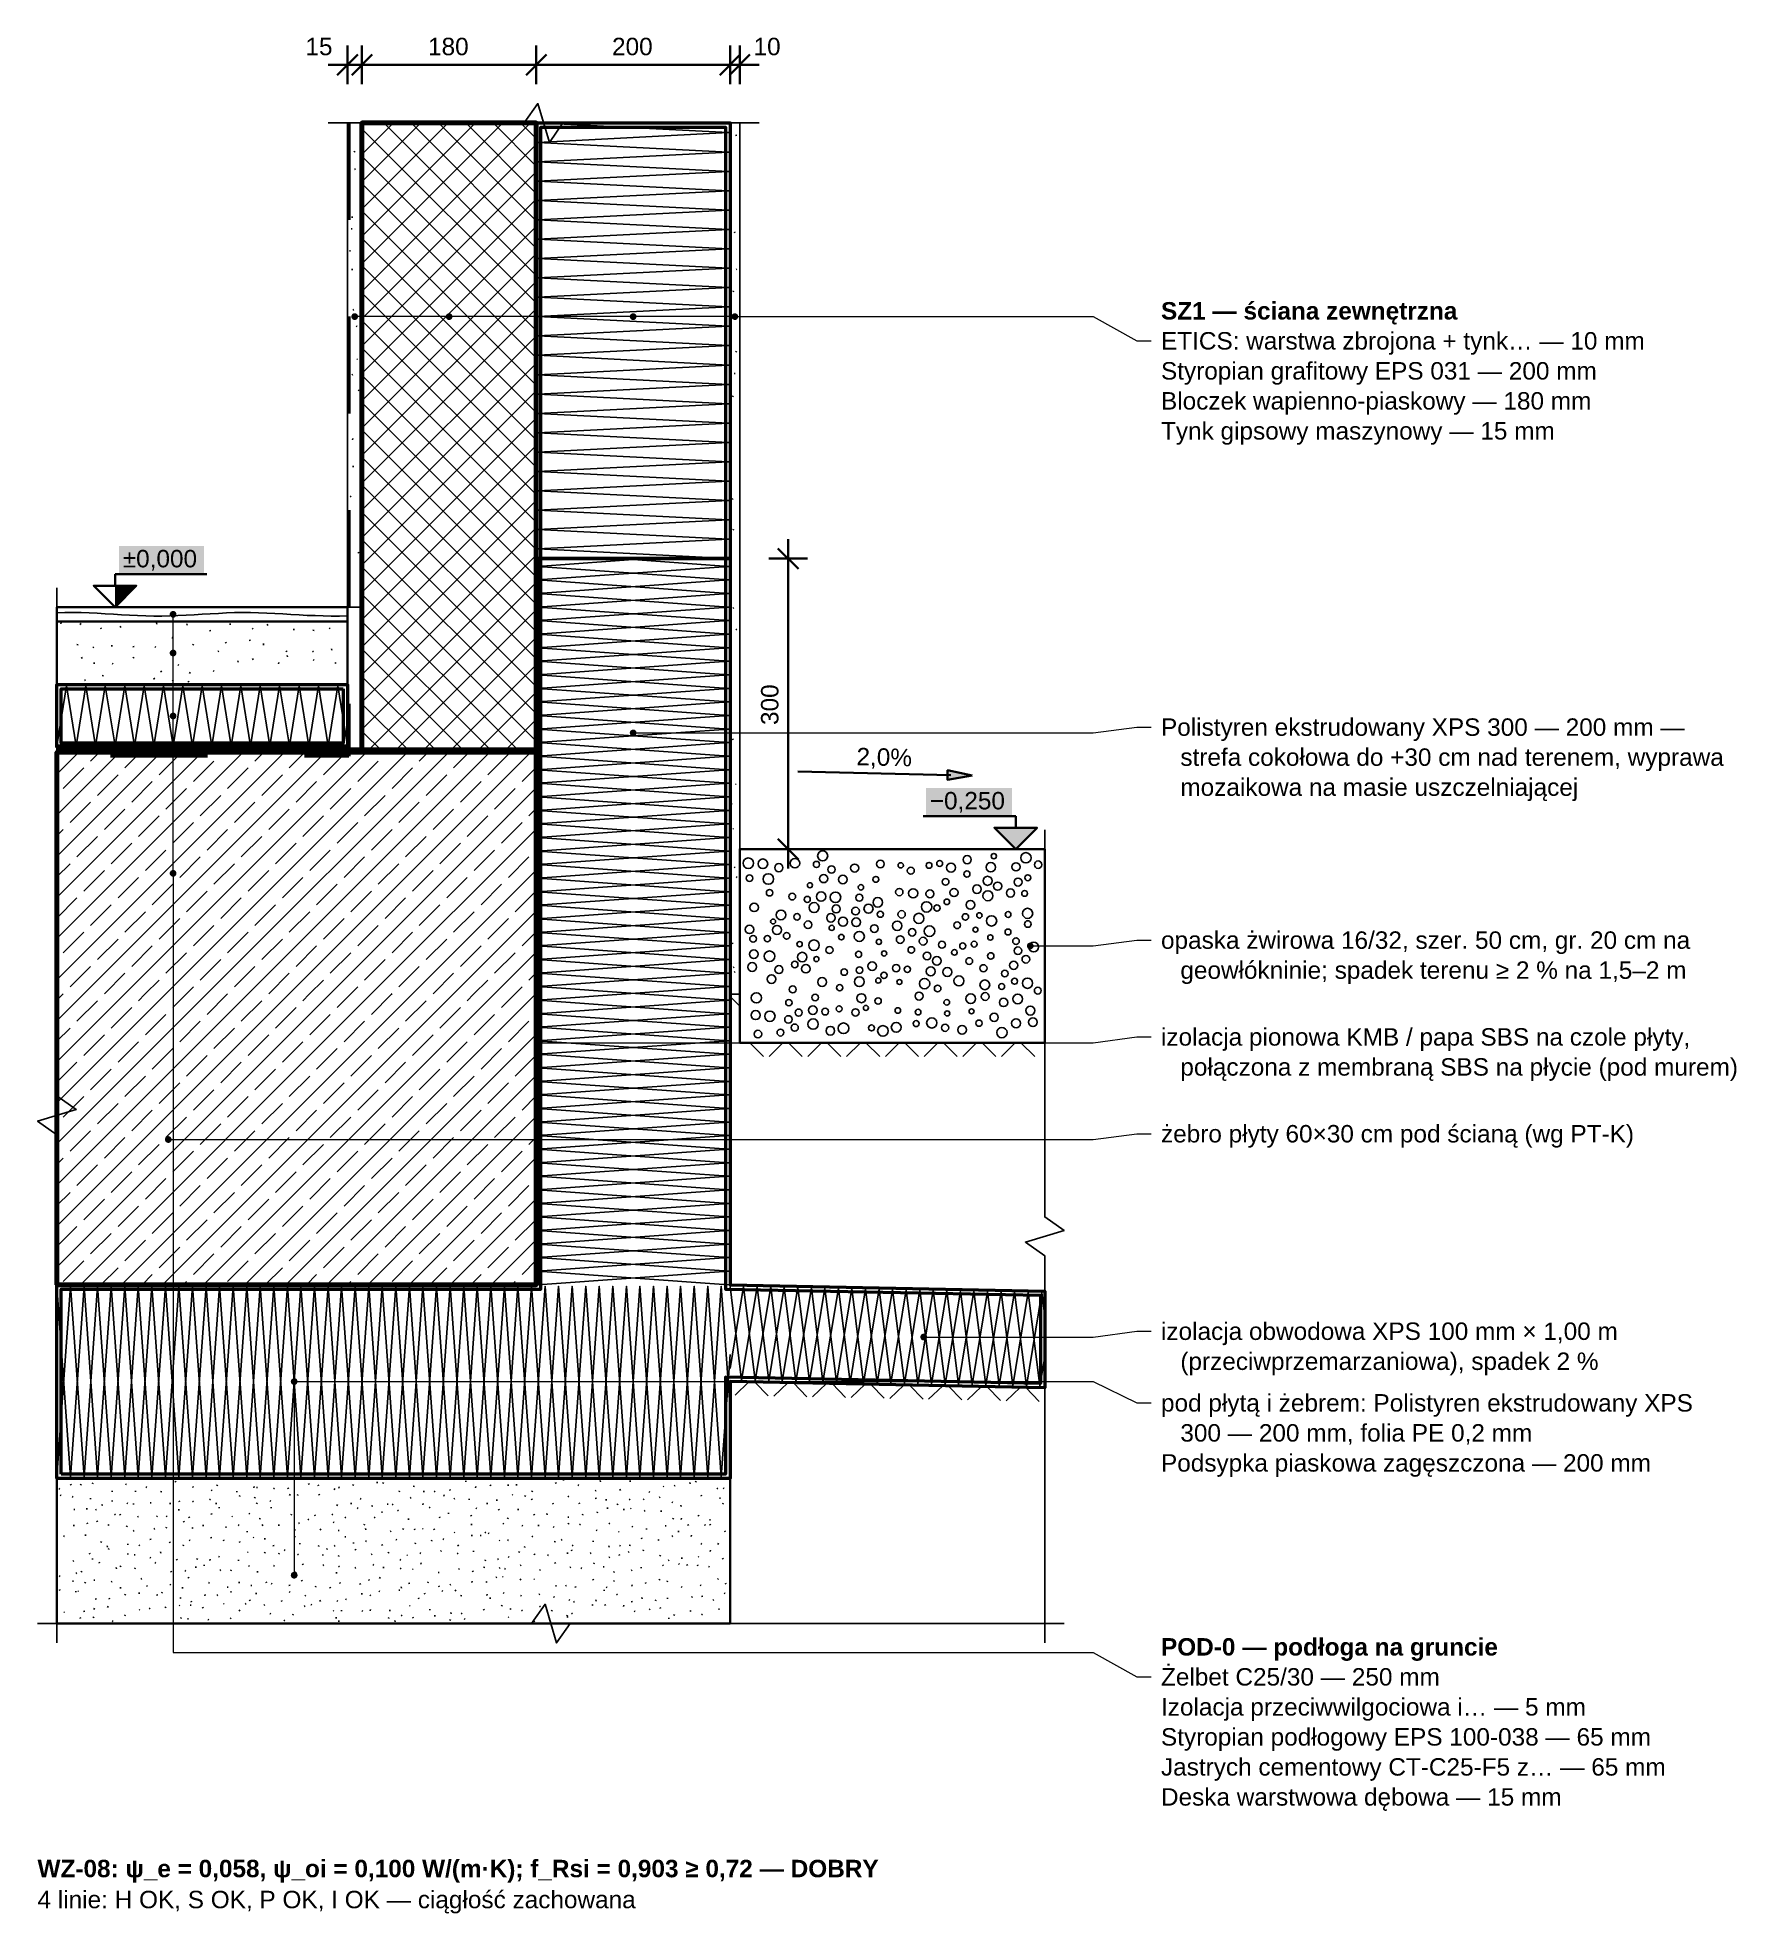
# Model space of a CAD drawing. Header units: metres. Extents: x -0.3 to 46, y -1.6 to 0.9.
# Drawn here: x -0.32 to 1.434, y -1.349 to 0.588 of the extents above; entities that cross this region are included whole.
import ezdxf

# ---------------------------------------------------------------- set-up
doc = ezdxf.new("R2010")
doc.units = ezdxf.units.M
for name, pattern in [('KRESKOWA', [5.25, 4.2, -1.05]), ('KRESKOWA_DROBNA', [3.15, 2.1, -1.05]), ('PUNKTOWA_KROTKA', [6.3, 4.2, -1.05, 0, -1.05])]:
    doc.linetypes.add(name, pattern=pattern)
for name, color, linetype, lineweight, true_color in [('A-DET-HYDRO', 5, 'Continuous', 50, 0x1565c0), ('A-DET-IZOL', 30, 'Continuous', 35, 0xef6c00), ('A-DET-MEMBRANY', 8, 'PUNKTOWA_KROTKA', 25, 0x455a64), ('A-DET-PARO', 6, 'Continuous', 35, 0x7b1fa2), ('A-DET-SZCZEL', 1, 'KRESKOWA', 35, 0xd32f2f)]:
    doc.layers.add(name, color=color, linetype=linetype, lineweight=lineweight, true_color=true_color)
for name, color, linetype, lineweight in [('A-DET-OPIS', 2, 'Continuous', 25), ('A-DET-PRZERWA', 8, 'Continuous', 25), ('A-KRESKOWANIE', 8, 'Continuous', 18), ('A-MASKA', 7, 'Continuous', 18), ('A-OPISY', 2, 'Continuous', 25), ('A-RZEDNE', 1, 'Continuous', 25), ('A-SCIANY-IZOL', 4, 'Continuous', 35), ('A-SCIANY-KONSTR', 7, 'Continuous', 50), ('A-SCIANY-WYK', 8, 'Continuous', 18), ('A-SYMBOLE', 2, 'Continuous', 25), ('A-WARSTWY', 8, 'Continuous', 25), ('A-WYMIARY', 1, 'Continuous', 25)]:
    doc.layers.add(name, color=color, linetype=linetype, lineweight=lineweight)
doc.styles.add('PL_ARIAL', font='arial.ttf')
doc.styles.add('PL_ARIAL_B', font='arialbd.ttf')

msp = doc.modelspace()

# ---------------------------------------------------------------- texts
at = {"layer": 'A-DET-OPIS', "style": 'PL_ARIAL_B'}
msp.add_text('WZ-08: ψ_e = 0,058, ψ_oi = 0,100 W/(m·K); f_Rsi = 0,903 ≥ 0,72 — DOBRY', height=0.018, dxfattribs=at).set_placement((-0.32, -1.312))
at = {"layer": 'A-DET-OPIS', "true_color": 0x1a7f37, "style": 'PL_ARIAL'}
msp.add_text('4 linie: H OK, S OK, P OK, I OK — ciągłość zachowana', height=0.018, dxfattribs=at).set_placement((-0.32, -1.344))
at = {"layer": 'A-OPISY'}
for s, style, p in [('SZ1 — ściana zewnętrzna', 'PL_ARIAL_B', (0.84, 0.297)), ('ETICS: warstwa zbrojona + tynk… — 10 mm', 'PL_ARIAL', (0.84, 0.266)), ('Styropian grafitowy EPS 031 — 200 mm', 'PL_ARIAL', (0.84, 0.235)), ('Bloczek wapienno-piaskowy — 180 mm', 'PL_ARIAL', (0.84, 0.204)), ('Tynk gipsowy maszynowy — 15 mm', 'PL_ARIAL', (0.84, 0.173)), ('Polistyren ekstrudowany XPS 300 — 200 mm —', 'PL_ARIAL', (0.84, -0.133)), ('strefa cokołowa do +30 cm nad terenem, wyprawa', 'PL_ARIAL', (0.86, -0.164)), ('mozaikowa na masie uszczelniającej', 'PL_ARIAL', (0.86, -0.195)), ('opaska żwirowa 16/32, szer. 50 cm, gr. 20 cm na', 'PL_ARIAL', (0.84, -0.353)), ('geowłókninie; spadek terenu ≥ 2 % na 1,5–2 m', 'PL_ARIAL', (0.86, -0.384)), ('izolacja pionowa KMB / papa SBS na czole płyty,', 'PL_ARIAL', (0.84, -0.453)), ('połączona z membraną SBS na płycie (pod murem)', 'PL_ARIAL', (0.86, -0.484)), ('żebro płyty 60×30 cm pod ścianą (wg PT-K)', 'PL_ARIAL', (0.84, -0.553)), ('izolacja obwodowa XPS 100 mm × 1,00 m', 'PL_ARIAL', (0.84, -0.757)), ('(przeciwprzemarzaniowa), spadek 2 %', 'PL_ARIAL', (0.86, -0.788)), ('pod płytą i żebrem: Polistyren ekstrudowany XPS', 'PL_ARIAL', (0.84, -0.831)), ('300 — 200 mm, folia PE 0,2 mm', 'PL_ARIAL', (0.86, -0.862)), ('Podsypka piaskowa zagęszczona — 200 mm', 'PL_ARIAL', (0.84, -0.893)), ('POD-0 — podłoga na gruncie', 'PL_ARIAL_B', (0.84, -1.083)), ('Żelbet C25/30 — 250 mm', 'PL_ARIAL', (0.84, -1.114)), ('Izolacja przeciwwilgociowa i… — 5 mm', 'PL_ARIAL', (0.84, -1.145)), ('Styropian podłogowy EPS 100-038 — 65 mm', 'PL_ARIAL', (0.84, -1.176)), ('Jastrych cementowy CT-C25-F5 z… — 65 mm', 'PL_ARIAL', (0.84, -1.207)), ('Deska warstwowa dębowa — 15 mm', 'PL_ARIAL', (0.84, -1.238))]:
    msp.add_text(s, height=0.018, dxfattribs=dict(at, style=style)).set_placement(p)
at = {"layer": 'A-RZEDNE', "style": 'PL_ARIAL'}
for s, p in [('±0,000', (-0.232, 0.041)), ('−0,250', (0.6013, -0.209))]:
    msp.add_text(s, height=0.018, dxfattribs=at).set_placement(p)
at = {"layer": 'A-SYMBOLE', "style": 'PL_ARIAL'}
msp.add_text('2,0%', height=0.018, rotation=-1.273, dxfattribs=at).set_placement((0.5254, -0.1633))
at = {"layer": 'A-WYMIARY', "style": 'PL_ARIAL'}
for s, p in [('15', (-0.0434, 0.57)), ('180', (0.0832, 0.57)), ('200', (0.2732, 0.57)), ('10', (0.4193, 0.57))]:
    msp.add_text(s, height=0.018, dxfattribs=at).set_placement(p)
msp.add_text('300', height=0.018, rotation=90, dxfattribs=at).set_placement((0.445, -0.1218))

# ---------------------------------------------------------------- hatches: boundary and pattern name
at = {"layer": 'A-MASKA', "true_color": 0xffffff}
for points in [[(-0.236, 0.033), (-0.1482, 0.033), (-0.1482, 0.063), (-0.236, 0.063)], [(0.5973, -0.217), (0.686, -0.217), (0.686, -0.187), (0.5973, -0.187)]]:
    msp.add_hatch(color=7, dxfattribs=at).paths.add_polyline_path(points)
at = {"layer": 'A-OPISY', "true_color": 0x000000}
for points in [[(0.011, 0.3), (0.0109, 0.3009), (0.0105, 0.3017), (0.01, 0.3025), (0.0092, 0.303), (0.0084, 0.3034), (0.0075, 0.3035), (0.0066, 0.3034), (0.0057, 0.303), (0.005, 0.3025), (0.0045, 0.3017), (0.0041, 0.3009), (0.004, 0.3), (0.0041, 0.2991), (0.0045, 0.2983), (0.005, 0.2975), (0.0057, 0.297), (0.0066, 0.2966), (0.0075, 0.2965), (0.0084, 0.2966), (0.0092, 0.297), (0.01, 0.2975), (0.0105, 0.2983), (0.0109, 0.2991)], [(0.1085, 0.3), (0.1084, 0.3009), (0.108, 0.3017), (0.1075, 0.3025), (0.1068, 0.303), (0.1059, 0.3034), (0.105, 0.3035), (0.1041, 0.3034), (0.1033, 0.303), (0.1025, 0.3025), (0.102, 0.3017), (0.1016, 0.3009), (0.1015, 0.3), (0.1016, 0.2991), (0.102, 0.2983), (0.1025, 0.2975), (0.1033, 0.297), (0.1041, 0.2966), (0.105, 0.2965), (0.1059, 0.2966), (0.1068, 0.297), (0.1075, 0.2975), (0.108, 0.2983), (0.1084, 0.2991)], [(0.2985, 0.3), (0.2984, 0.3009), (0.298, 0.3017), (0.2975, 0.3025), (0.2968, 0.303), (0.2959, 0.3034), (0.295, 0.3035), (0.2941, 0.3034), (0.2933, 0.303), (0.2925, 0.3025), (0.292, 0.3017), (0.2916, 0.3009), (0.2915, 0.3), (0.2916, 0.2991), (0.292, 0.2983), (0.2925, 0.2975), (0.2933, 0.297), (0.2941, 0.2966), (0.295, 0.2965), (0.2959, 0.2966), (0.2968, 0.297), (0.2975, 0.2975), (0.298, 0.2983), (0.2984, 0.2991)], [(0.4035, 0.3), (0.4034, 0.3009), (0.403, 0.3017), (0.4025, 0.3025), (0.4017, 0.303), (0.4009, 0.3034), (0.4, 0.3035), (0.3991, 0.3034), (0.3983, 0.303), (0.3975, 0.3025), (0.397, 0.3017), (0.3966, 0.3009), (0.3965, 0.3), (0.3966, 0.2991), (0.397, 0.2983), (0.3975, 0.2975), (0.3983, 0.297), (0.3991, 0.2966), (0.4, 0.2965), (0.4009, 0.2966), (0.4017, 0.297), (0.4025, 0.2975), (0.403, 0.2983), (0.4034, 0.2991)], [(-0.1765, -0.0075), (-0.1766, -0.0066), (-0.177, -0.0057), (-0.1775, -0.005), (-0.1782, -0.0045), (-0.1791, -0.0041), (-0.18, -0.004), (-0.1809, -0.0041), (-0.1817, -0.0045), (-0.1825, -0.005), (-0.183, -0.0057), (-0.1834, -0.0066), (-0.1835, -0.0075), (-0.1834, -0.0084), (-0.183, -0.0093), (-0.1825, -0.01), (-0.1817, -0.0105), (-0.1809, -0.0109), (-0.18, -0.011), (-0.1791, -0.0109), (-0.1782, -0.0105), (-0.1775, -0.01), (-0.177, -0.0093), (-0.1766, -0.0084)], [(-0.1765, -0.0475), (-0.1766, -0.0466), (-0.177, -0.0457), (-0.1775, -0.045), (-0.1782, -0.0445), (-0.1791, -0.0441), (-0.18, -0.044), (-0.1809, -0.0441), (-0.1817, -0.0445), (-0.1825, -0.045), (-0.183, -0.0457), (-0.1834, -0.0466), (-0.1835, -0.0475), (-0.1834, -0.0484), (-0.183, -0.0493), (-0.1825, -0.05), (-0.1817, -0.0505), (-0.1809, -0.0509), (-0.18, -0.051), (-0.1791, -0.0509), (-0.1782, -0.0505), (-0.1775, -0.05), (-0.177, -0.0493), (-0.1766, -0.0484)], [(-0.1765, -0.1125), (-0.1766, -0.1116), (-0.177, -0.1108), (-0.1775, -0.11), (-0.1782, -0.1095), (-0.1791, -0.1091), (-0.18, -0.109), (-0.1809, -0.1091), (-0.1817, -0.1095), (-0.1825, -0.11), (-0.183, -0.1108), (-0.1834, -0.1116), (-0.1835, -0.1125), (-0.1834, -0.1134), (-0.183, -0.1143), (-0.1825, -0.115), (-0.1817, -0.1155), (-0.1809, -0.1159), (-0.18, -0.116), (-0.1791, -0.1159), (-0.1782, -0.1155), (-0.1775, -0.115), (-0.177, -0.1143), (-0.1766, -0.1134)], [(0.2985, -0.13), (0.2984, -0.1291), (0.298, -0.1283), (0.2975, -0.1275), (0.2968, -0.127), (0.2959, -0.1266), (0.295, -0.1265), (0.2941, -0.1266), (0.2933, -0.127), (0.2925, -0.1275), (0.292, -0.1283), (0.2916, -0.1291), (0.2915, -0.13), (0.2916, -0.1309), (0.292, -0.1318), (0.2925, -0.1325), (0.2933, -0.133), (0.2941, -0.1334), (0.295, -0.1335), (0.2959, -0.1334), (0.2968, -0.133), (0.2975, -0.1325), (0.298, -0.1318), (0.2984, -0.1309)], [(-0.1765, -0.1475), (-0.1766, -0.1466), (-0.177, -0.1458), (-0.1775, -0.145), (-0.1782, -0.1445), (-0.1791, -0.1441), (-0.18, -0.144), (-0.1809, -0.1441), (-0.1817, -0.1445), (-0.1825, -0.145), (-0.183, -0.1458), (-0.1834, -0.1466), (-0.1835, -0.1475), (-0.1834, -0.1484), (-0.183, -0.1493), (-0.1825, -0.15), (-0.1817, -0.1505), (-0.1809, -0.1509), (-0.18, -0.151), (-0.1791, -0.1509), (-0.1782, -0.1505), (-0.1775, -0.15), (-0.177, -0.1493), (-0.1766, -0.1484)], [(-0.1765, -0.275), (-0.1766, -0.2741), (-0.177, -0.2733), (-0.1775, -0.2725), (-0.1782, -0.272), (-0.1791, -0.2716), (-0.18, -0.2715), (-0.1809, -0.2716), (-0.1817, -0.272), (-0.1825, -0.2725), (-0.183, -0.2733), (-0.1834, -0.2741), (-0.1835, -0.275), (-0.1834, -0.2759), (-0.183, -0.2767), (-0.1825, -0.2775), (-0.1817, -0.278), (-0.1809, -0.2784), (-0.18, -0.2785), (-0.1791, -0.2784), (-0.1782, -0.278), (-0.1775, -0.2775), (-0.177, -0.2767), (-0.1766, -0.2759)], [(0.7085, -0.35), (0.7084, -0.3491), (0.708, -0.3483), (0.7075, -0.3475), (0.7068, -0.347), (0.7059, -0.3466), (0.705, -0.3465), (0.7041, -0.3466), (0.7033, -0.347), (0.7025, -0.3475), (0.702, -0.3483), (0.7016, -0.3491), (0.7015, -0.35), (0.7016, -0.3509), (0.702, -0.3517), (0.7025, -0.3525), (0.7033, -0.353), (0.7041, -0.3534), (0.705, -0.3535), (0.7059, -0.3534), (0.7068, -0.353), (0.7075, -0.3525), (0.708, -0.3517), (0.7084, -0.3509)], [(0.2015, -0.45), (0.2014, -0.4491), (0.201, -0.4483), (0.2005, -0.4475), (0.1998, -0.447), (0.1989, -0.4466), (0.198, -0.4465), (0.1971, -0.4466), (0.1963, -0.447), (0.1955, -0.4475), (0.195, -0.4483), (0.1946, -0.4491), (0.1945, -0.45), (0.1946, -0.4509), (0.195, -0.4517), (0.1955, -0.4525), (0.1963, -0.453), (0.1971, -0.4534), (0.198, -0.4535), (0.1989, -0.4534), (0.1998, -0.453), (0.2005, -0.4525), (0.201, -0.4517), (0.2014, -0.4509)], [(-0.1815, -0.55), (-0.1816, -0.5491), (-0.182, -0.5483), (-0.1825, -0.5475), (-0.1832, -0.547), (-0.1841, -0.5466), (-0.185, -0.5465), (-0.1859, -0.5466), (-0.1867, -0.547), (-0.1875, -0.5475), (-0.188, -0.5483), (-0.1884, -0.5491), (-0.1885, -0.55), (-0.1884, -0.5509), (-0.188, -0.5518), (-0.1875, -0.5525), (-0.1867, -0.553), (-0.1859, -0.5534), (-0.185, -0.5535), (-0.1841, -0.5534), (-0.1832, -0.553), (-0.1825, -0.5525), (-0.182, -0.5518), (-0.1816, -0.5509)], [(0.5985, -0.754), (0.5984, -0.7531), (0.598, -0.7522), (0.5975, -0.7515), (0.5968, -0.751), (0.5959, -0.7506), (0.595, -0.7505), (0.5941, -0.7506), (0.5932, -0.751), (0.5925, -0.7515), (0.592, -0.7522), (0.5916, -0.7531), (0.5915, -0.754), (0.5916, -0.7549), (0.592, -0.7558), (0.5925, -0.7565), (0.5932, -0.757), (0.5941, -0.7574), (0.595, -0.7575), (0.5959, -0.7574), (0.5968, -0.757), (0.5975, -0.7565), (0.598, -0.7558), (0.5984, -0.7549)], [(-0.0515, -0.8), (-0.0516, -0.7991), (-0.052, -0.7982), (-0.0525, -0.7975), (-0.0532, -0.797), (-0.0541, -0.7966), (-0.055, -0.7965), (-0.0559, -0.7966), (-0.0567, -0.797), (-0.0575, -0.7975), (-0.058, -0.7982), (-0.0584, -0.7991), (-0.0585, -0.8), (-0.0584, -0.8009), (-0.058, -0.8017), (-0.0575, -0.8025), (-0.0567, -0.803), (-0.0559, -0.8034), (-0.055, -0.8035), (-0.0541, -0.8034), (-0.0532, -0.803), (-0.0525, -0.8025), (-0.052, -0.8017), (-0.0516, -0.8009)], [(-0.0515, -1), (-0.0516, -0.9991), (-0.052, -0.9982), (-0.0525, -0.9975), (-0.0532, -0.997), (-0.0541, -0.9966), (-0.055, -0.9965), (-0.0559, -0.9966), (-0.0567, -0.997), (-0.0575, -0.9975), (-0.058, -0.9982), (-0.0584, -0.9991), (-0.0585, -1), (-0.0584, -1.0009), (-0.058, -1.0017), (-0.0575, -1.0025), (-0.0567, -1.003), (-0.0559, -1.0034), (-0.055, -1.0035), (-0.0541, -1.0034), (-0.0532, -1.003), (-0.0525, -1.0025), (-0.052, -1.0017), (-0.0516, -1.0009)]]:
    msp.add_hatch(color=7, dxfattribs=at).paths.add_polyline_path(points)
at = {"layer": 'A-RZEDNE', "true_color": 0x000000}
for points in [[(-0.24, 0), (-0.218, 0.022), (-0.24, 0.022)], [(0.69, -0.25), (0.712, -0.228), (0.668, -0.228)]]:
    msp.add_hatch(color=7, dxfattribs=at).paths.add_polyline_path(points)
at = {"layer": 'A-SYMBOLE', "true_color": 0x000000}
msp.add_hatch(color=7, dxfattribs=at).paths.add_polyline_path([(0.645, -0.174), (0.6194, -0.1784), (0.6196, -0.1685)])

# ---------------------------------------------------------------- linework, layer by layer
at = {"layer": 'A-DET-HYDRO', "linetype": 'Continuous', "lineweight": 70, "ltscale": 0.01, "true_color": 0x1565c0, "flags": 128}
for points in [[(0.198, -0.7), (0.198, -0.1475), (0.198, 0.05)], [(-0.3, -0.1475), (0.195, -0.1475)]]:
    msp.add_lwpolyline(points, dxfattribs=at)
at = {"layer": 'A-DET-IZOL', "lineweight": 50, "ltscale": 0.01, "true_color": 0xef6c00}
for points in [[(-0.2955, -0.8955), (-0.2955, -0.7045), (0.1995, -0.7045), (0.1995, 0.4955), (0.3905, 0.4955), (0.3905, -0.7044), (0.7155, -0.7109), (0.7155, -0.8019), (0.3905, -0.7954), (0.3905, -0.8955)], [(-0.0045, -0.0845), (-0.0045, -0.1405), (-0.2955, -0.1405), (-0.2955, -0.0845)]]:
    msp.add_lwpolyline(points, close=True, dxfattribs=at)
at = {"layer": 'A-DET-MEMBRANY', "linetype": 'KRESKOWA_DROBNA', "lineweight": 25, "ltscale": 0.01, "true_color": 0x757575, "flags": 128}
for points in [[(0.72, -0.45), (0.405, -0.45)], [(-0.3, -0.9), (0.395, -0.9)]]:
    msp.add_lwpolyline(points, dxfattribs=at)
at = {"layer": 'A-DET-PARO', "linetype": 'Continuous', "lineweight": 50, "ltscale": 0.01, "true_color": 0x7b1fa2, "flags": 128}
msp.add_lwpolyline([(-0.3, -0.1435), (0, -0.1435)], dxfattribs=at)
at = {"layer": 'A-DET-PRZERWA', "lineweight": 25, "ltscale": 0.01, "true_color": 0x000000}
for points in [[(-0.02, 0.5), (0.1825, 0.5), (0.1965, 0.52), (0.2085, 0.48), (0.2225, 0.5), (0.425, 0.5)], [(-0.3, 0.02), (-0.3, -0.505), (-0.28, -0.519), (-0.32, -0.531), (-0.3, -0.545), (-0.3, -1.07)], [(0.72, -0.23), (0.72, -0.63), (0.74, -0.644), (0.7, -0.656), (0.72, -0.67), (0.72, -1.07)], [(-0.32, -1.05), (0.19, -1.05), (0.204, -1.03), (0.216, -1.07), (0.23, -1.05), (0.74, -1.05)]]:
    msp.add_lwpolyline(points, dxfattribs=at)
at = {"layer": 'A-DET-SZCZEL', "linetype": 'KRESKOWA', "lineweight": 50, "ltscale": 0.01, "true_color": 0xd32f2f, "flags": 128}
msp.add_lwpolyline([(0.0015, 0.5), (0.0015, -0.154), (-0.3, -0.154)], dxfattribs=at)
at = {"layer": 'A-KRESKOWANIE', "lineweight": 25, "ltscale": 0.01}
for points in [[(0.015, 0.3261), (0.1889, 0.5)], [(0.015, 0.3544), (0.1606, 0.5)], [(0.015, 0.3827), (0.1323, 0.5)], [(0.015, 0.411), (0.104, 0.5)], [(0.015, 0.4393), (0.0757, 0.5)], [(0.015, 0.4675), (0.0475, 0.5)], [(0.015, 0.4958), (0.0192, 0.5)], [(0.195, 0.3141), (0.015, 0.4941)], [(0.195, 0.3424), (0.0374, 0.5)], [(0.195, 0.3707), (0.0657, 0.5)], [(0.195, 0.399), (0.094, 0.5)], [(0.195, 0.4273), (0.1223, 0.5)], [(0.195, 0.4555), (0.1505, 0.5)], [(0.195, 0.4838), (0.1788, 0.5)], [(0.3935, 0.05), (0.3935, 0.05), (0.1965, 0.06), (0.3935, 0.07), (0.1965, 0.08), (0.3935, 0.09), (0.1965, 0.1), (0.3935, 0.11), (0.1965, 0.12), (0.3935, 0.13), (0.1965, 0.14), (0.3935, 0.15), (0.1965, 0.16), (0.3935, 0.17), (0.1965, 0.18), (0.3935, 0.19), (0.1965, 0.2), (0.3935, 0.21), (0.1965, 0.22), (0.3935, 0.23), (0.1965, 0.24), (0.3935, 0.25), (0.1965, 0.26), (0.3935, 0.27), (0.1965, 0.28), (0.3935, 0.29), (0.1965, 0.3), (0.3935, 0.31), (0.1965, 0.32), (0.3935, 0.33), (0.1965, 0.34), (0.3935, 0.35), (0.1965, 0.36), (0.3935, 0.37), (0.1965, 0.38), (0.3935, 0.39), (0.1965, 0.4), (0.3935, 0.41), (0.1965, 0.42), (0.3935, 0.43), (0.1965, 0.44), (0.3935, 0.45), (0.1965, 0.46), (0.3935, 0.47), (0.1965, 0.48), (0.3935, 0.49), (0.1965, 0.5)], [(0.4008, 0.4871), (0.402, 0.4873)], [(0.0069, 0.4699), (0.0075, 0.471)], [(0.015, 0.2978), (0.195, 0.4778)], [(0.195, 0.2858), (0.015, 0.4658)], [(0.0074, 0.4519), (0.0083, 0.4526)], [(0.015, 0.2696), (0.195, 0.4496)], [(0.195, 0.2575), (0.015, 0.4375)], [(0.015, 0.2413), (0.195, 0.4213)], [(0.195, 0.2293), (0.015, 0.4093)], [(0.0038, 0.3905), (0.0049, 0.3907)], [(0.0055, 0.4026), (0.0043, 0.4027)], [(0.015, 0.213), (0.195, 0.393)], [(0.4, 0.3867), (0.3995, 0.3877)], [(0.195, 0.201), (0.015, 0.381)], [(0.0033, 0.3681), (0.0021, 0.3681)], [(0.0048, 0.3481), (0.005, 0.3492)], [(0.015, 0.1847), (0.195, 0.3647)], [(0.195, 0.1727), (0.015, 0.3527)], [(0.4012, 0.3485), (0.4022, 0.3491)], [(0.015, 0.1564), (0.195, 0.3364)], [(0.195, 0.1444), (0.015, 0.3244)], [(0.3983, 0.3255), (0.3985, 0.3267)], [(0.0056, 0.3068), (0.0067, 0.3072)], [(0.015, 0.1281), (0.195, 0.3081)], [(0.195, 0.1161), (0.015, 0.2961)], [(0.0022, 0.2755), (0.0033, 0.2757)], [(0.0101, 0.2898), (0.0089, 0.2902)], [(0.015, 0.0999), (0.195, 0.2799)], [(0.0097, 0.2556), (0.0105, 0.2564)], [(0.195, 0.0878), (0.015, 0.2678)], [(0.4011, 0.2634), (0.4017, 0.2644)], [(0.0044, 0.24), (0.0056, 0.2403)], [(0.015, 0.0716), (0.195, 0.2516)], [(0.195, 0.0596), (0.015, 0.2396)], [(0.3992, 0.2411), (0.4004, 0.2414)], [(0.0121, 0.2238), (0.011, 0.224)], [(0.015, 0.0433), (0.195, 0.2233)], [(0.3975, 0.2173), (0.3984, 0.2181)], [(0.195, 0.0313), (0.015, 0.2113)], [(0.015, 0.015), (0.195, 0.195)], [(0.195, 0.003), (0.015, 0.183)], [(0.0051, 0.1728), (0.0054, 0.174)], [(0.015, -0.0133), (0.195, 0.1667)], [(0.0058, 0.1446), (0.0059, 0.1457)], [(0.195, -0.0253), (0.015, 0.1547)], [(0.015, -0.0416), (0.195, 0.1384)], [(0.195, -0.0536), (0.015, 0.1264)], [(0.0027, 0.1137), (0.0037, 0.1144)], [(0.015, -0.0699), (0.195, 0.1101)], [(0.195, -0.0819), (0.015, 0.0981)], [(0.3973, 0.1114), (0.3984, 0.1117)], [(0.0022, 0.0882), (0.0013, 0.0889)], [(0.015, -0.0981), (0.195, 0.0819)], [(0.3981, 0.0794), (0.3987, 0.0804)], [(0.195, -0.1101), (0.015, 0.0699)], [(0.0118, 0.0557), (0.0111, 0.0567)], [(0.015, -0.1264), (0.195, 0.0536)], [(0.195, -0.1384), (0.015, 0.0416)], [(0.3935, -0.7), (0.1965, -0.686), (0.3935, -0.672), (0.1965, -0.658), (0.3935, -0.644), (0.1965, -0.63), (0.3935, -0.616), (0.1965, -0.602), (0.3935, -0.588), (0.1965, -0.574), (0.3935, -0.56), (0.1965, -0.546), (0.3935, -0.532), (0.1965, -0.518), (0.3935, -0.504), (0.1965, -0.49), (0.3935, -0.476), (0.1965, -0.462), (0.3935, -0.448), (0.1965, -0.434), (0.3935, -0.42), (0.1965, -0.406), (0.3935, -0.392), (0.1965, -0.378), (0.3935, -0.364), (0.1965, -0.35), (0.3935, -0.336), (0.1965, -0.322), (0.3935, -0.308), (0.1965, -0.294), (0.3935, -0.28), (0.1965, -0.266), (0.3935, -0.252), (0.1965, -0.238), (0.3935, -0.224), (0.1965, -0.21), (0.3935, -0.196), (0.1965, -0.182), (0.3935, -0.168), (0.1965, -0.154), (0.3935, -0.14), (0.1965, -0.126), (0.3935, -0.112), (0.1965, -0.098), (0.3935, -0.084), (0.1965, -0.07), (0.3935, -0.056), (0.1965, -0.042), (0.3935, -0.028), (0.1965, -0.014), (0.3935, 0), (0.1965, 0.014), (0.3935, 0.028), (0.1965, 0.042), (0.3091, 0.05)], [(0.1965, -0.7), (0.3935, -0.686), (0.1965, -0.672), (0.3935, -0.658), (0.1965, -0.644), (0.3935, -0.63), (0.1965, -0.616), (0.3935, -0.602), (0.1965, -0.588), (0.3935, -0.574), (0.1965, -0.56), (0.3935, -0.546), (0.1965, -0.532), (0.3935, -0.518), (0.1965, -0.504), (0.3935, -0.49), (0.1965, -0.476), (0.3935, -0.462), (0.1965, -0.448), (0.3935, -0.434), (0.1965, -0.42), (0.3935, -0.406), (0.1965, -0.392), (0.3935, -0.378), (0.1965, -0.364), (0.3935, -0.35), (0.1965, -0.336), (0.3935, -0.322), (0.1965, -0.308), (0.3935, -0.294), (0.1965, -0.28), (0.3935, -0.266), (0.1965, -0.252), (0.3935, -0.238), (0.1965, -0.224), (0.3935, -0.21), (0.1965, -0.196), (0.3935, -0.182), (0.1965, -0.168), (0.3935, -0.154), (0.1965, -0.14), (0.3935, -0.126), (0.1965, -0.112), (0.3935, -0.098), (0.1965, -0.084), (0.3935, -0.07), (0.1965, -0.056), (0.3935, -0.042), (0.1965, -0.028), (0.3935, -0.014), (0.1965, 0), (0.3935, 0.014), (0.1965, 0.028), (0.3935, 0.042), (0.2809, 0.05)], [(0.0197, -0.15), (0.195, 0.0253)], [(0.1783, -0.15), (0.015, 0.0133)], [(-0.3, -0.0059), (-0.2917, -0.0057), (-0.2833, -0.0057), (-0.275, -0.0058), (-0.2667, -0.0061), (-0.2583, -0.0064), (-0.25, -0.0069), (-0.2417, -0.0074), (-0.2333, -0.0079), (-0.225, -0.0084), (-0.2167, -0.0088), (-0.2083, -0.0091), (-0.2, -0.0093), (-0.1917, -0.0093), (-0.1833, -0.0092), (-0.175, -0.0089), (-0.1667, -0.0085), (-0.1583, -0.008), (-0.15, -0.0075), (-0.1417, -0.007), (-0.1333, -0.0065), (-0.125, -0.0061), (-0.1167, -0.0058), (-0.1083, -0.0057), (-0.1, -0.0057), (-0.0917, -0.0059), (-0.0833, -0.0062), (-0.075, -0.0066), (-0.0667, -0.0071), (-0.0583, -0.0076), (-0.05, -0.0081), (-0.0417, -0.0086), (-0.0333, -0.0089), (-0.025, -0.0092), (-0.0167, -0.0093), (-0.0083, -0.0093), (0, -0.0091)], [(-0.2961, -0.0172), (-0.2957, -0.0158)], [(-0.2751, -0.018), (-0.2762, -0.0171)], [(-0.1968, -0.0178), (-0.1971, -0.0164)], [(-0.1655, -0.0186), (-0.1659, -0.0173)], [(-0.121, -0.0183), (-0.1212, -0.0169)], [(-0.0832, -0.0188), (-0.082, -0.0181)], [(0.15, -0.15), (0.015, -0.015)], [(0.048, -0.15), (0.195, -0.003)], [(0.3978, -0.0012), (0.399, -0.0009)], [(-0.2782, -0.0391), (-0.2795, -0.0386)], [(-0.2544, -0.0226), (-0.2547, -0.0213)], [(-0.234, -0.021), (-0.2346, -0.0197)], [(-0.1802, -0.032), (-0.1815, -0.0313)], [(-0.1595, -0.0394), (-0.1588, -0.0382)], [(-0.1425, -0.0244), (-0.1411, -0.0242)], [(-0.1252, -0.0374), (-0.126, -0.0362)], [(-0.1014, -0.0347), (-0.1, -0.0343)], [(-0.0983, -0.0228), (-0.0974, -0.0218)], [(-0.0867, -0.0392), (-0.0868, -0.0378)], [(-0.0553, -0.0238), (-0.0555, -0.0225)], [(-0.0345, -0.0241), (-0.0359, -0.0239)], [(-0.0189, -0.0224), (-0.0178, -0.0215)], [(0.0763, -0.15), (0.195, -0.0313)], [(0.4022, -0.0235), (0.4011, -0.023)], [(-0.2739, -0.0531), (-0.2745, -0.0518)], [(-0.2618, -0.042), (-0.2628, -0.041)], [(-0.2615, -0.0588), (-0.2615, -0.0574)], [(-0.2433, -0.0409), (-0.2433, -0.0395)], [(-0.2216, -0.0412), (-0.2203, -0.0407)], [(-0.2214, -0.0529), (-0.2206, -0.0517)], [(-0.1989, -0.0418), (-0.1979, -0.0408)], [(-0.134, -0.0459), (-0.1327, -0.0457)], [(-0.1128, -0.0571), (-0.1131, -0.0557)], [(-0.0973, -0.0545), (-0.0981, -0.0533)], [(-0.0712, -0.0585), (-0.0707, -0.0572)], [(-0.0625, -0.0463), (-0.0633, -0.0452)], [(-0.0619, -0.0513), (-0.0624, -0.05)], [(-0.036, -0.0464), (-0.035, -0.0455)], [(-0.0355, -0.0551), (-0.0344, -0.0543)], [(-0.016, -0.0445), (-0.0165, -0.0431)], [(-0.0119, -0.0583), (-0.0128, -0.0572)], [(0.1217, -0.15), (0.015, -0.0433)], [(-0.2715, -0.076), (-0.2705, -0.0751)], [(-0.2519, -0.0711), (-0.2533, -0.0706)], [(-0.2418, -0.0587), (-0.2431, -0.0582)], [(-0.2001, -0.0745), (-0.199, -0.0736)], [(-0.1919, -0.0671), (-0.1926, -0.0659)], [(-0.1801, -0.0765), (-0.1807, -0.0752)], [(-0.174, -0.0602), (-0.1753, -0.0598)], [(-0.1637, -0.0776), (-0.1645, -0.0765)], [(-0.1632, -0.0686), (-0.1625, -0.0674)], [(-0.1386, -0.0667), (-0.1376, -0.0657)], [(0.0934, -0.15), (0.015, -0.0716)], [(0.1046, -0.15), (0.195, -0.0596)], [(-0.3, -0.1435), (-0.29, -0.0815), (-0.28, -0.1435), (-0.27, -0.0815), (-0.26, -0.1435), (-0.25, -0.0815), (-0.24, -0.1435), (-0.23, -0.0815), (-0.22, -0.1435), (-0.21, -0.0815), (-0.2, -0.1435), (-0.19, -0.0815), (-0.18, -0.1435), (-0.17, -0.0815), (-0.16, -0.1435), (-0.15, -0.0815), (-0.14, -0.1435), (-0.13, -0.0815), (-0.12, -0.1435), (-0.11, -0.0815), (-0.1, -0.1435), (-0.09, -0.0815), (-0.08, -0.1435), (-0.07, -0.0815), (-0.06, -0.1435), (-0.05, -0.0815), (-0.04, -0.1435), (-0.03, -0.0815), (-0.02, -0.1435), (-0.01, -0.0815), (0, -0.1435)], [(0.1328, -0.15), (0.195, -0.0878)], [(0.0651, -0.15), (0.015, -0.0999)], [(0.1611, -0.15), (0.195, -0.1161)], [(0.0369, -0.15), (0.015, -0.1281)], [(-0.3, -0.3849), (-0.0651, -0.15)], [(-0.3, -0.3424), (-0.1076, -0.15)], [(-0.3, -0.3), (-0.15, -0.15)], [(-0.3, -0.2576), (-0.1924, -0.15)], [(-0.3, -0.2151), (-0.2349, -0.15)], [(-0.3, -0.1727), (-0.2773, -0.15)], [(-0.3, -0.1515), (-0.2985, -0.15)], [(-0.2727, -0.4), (-0.0227, -0.15)], [(-0.2652, -0.1591), (-0.2561, -0.15)], [(-0.2303, -0.4), (0.0197, -0.15)], [(-0.2298, -0.1662), (-0.2136, -0.15)], [(-0.1945, -0.1732), (-0.1732, -0.152)], [(-0.1879, -0.4), (0.0621, -0.15)], [(-0.1454, -0.4), (0.1046, -0.15)], [(-0.1308, -0.152), (-0.1288, -0.15)], [(-0.103, -0.4), (0.147, -0.15)], [(-0.0955, -0.1591), (-0.0864, -0.15)], [(-0.0606, -0.4), (0.1894, -0.15)], [(-0.0601, -0.1662), (-0.0439, -0.15)], [(-0.0247, -0.1732), (-0.0035, -0.152)], [(0.0389, -0.152), (0.0409, -0.15)], [(0.0742, -0.1591), (0.0833, -0.15)], [(0.1096, -0.1662), (0.1258, -0.15)], [(0.145, -0.1732), (0.1662, -0.152)], [(0.1894, -0.15), (0.195, -0.1444)], [(0.3984, -0.1371), (0.3977, -0.1361)], [(-0.2934, -0.1874), (-0.2722, -0.1662)], [(-0.2581, -0.1945), (-0.2369, -0.1732)], [(-0.1591, -0.1803), (-0.1379, -0.1591)], [(-0.1237, -0.1874), (-0.1025, -0.1662)], [(-0.0884, -0.1945), (-0.0672, -0.1732)], [(0.0106, -0.1803), (0.0318, -0.1591)], [(0.046, -0.1874), (0.0672, -0.1662)], [(0.0813, -0.1945), (0.1025, -0.1732)], [(0.1803, -0.1803), (0.195, -0.1656)], [(-0.2227, -0.2015), (-0.2015, -0.1803)], [(-0.1874, -0.2086), (-0.1662, -0.1874)], [(-0.053, -0.2015), (-0.0318, -0.1803)], [(-0.0182, -0.4), (0.195, -0.1868)], [(-0.0177, -0.2086), (0.0035, -0.1874)], [(0.1167, -0.2015), (0.1379, -0.1803)], [(0.152, -0.2086), (0.1732, -0.1874)], [(0.4015, -0.1833), (0.4006, -0.1825)], [(-0.2864, -0.2227), (-0.2652, -0.2015)], [(-0.251, -0.2298), (-0.2298, -0.2086)], [(-0.152, -0.2157), (-0.1308, -0.1945)], [(-0.1167, -0.2227), (-0.0955, -0.2015)], [(-0.0813, -0.2298), (-0.0601, -0.2086)], [(0.0177, -0.2157), (0.0389, -0.1945)], [(0.053, -0.2227), (0.0742, -0.2015)], [(0.0884, -0.2298), (0.1096, -0.2086)], [(0.1874, -0.2157), (0.195, -0.2081)], [(0.3971, -0.2031), (0.3959, -0.2031)], [(-0.3, -0.2364), (-0.2934, -0.2298)], [(-0.2157, -0.2369), (-0.1945, -0.2157)], [(-0.1803, -0.244), (-0.1591, -0.2227)], [(-0.145, -0.251), (-0.1237, -0.2298)], [(-0.046, -0.2369), (-0.0247, -0.2157)], [(-0.0106, -0.244), (0.0106, -0.2227)], [(0.0243, -0.4), (0.195, -0.2293)], [(0.0247, -0.251), (0.046, -0.2298)], [(0.1237, -0.2369), (0.145, -0.2157)], [(0.1591, -0.244), (0.1803, -0.2227)], [(0.3985, -0.2295), (0.3978, -0.2286)], [(-0.2793, -0.2581), (-0.2581, -0.2369)], [(-0.244, -0.2652), (-0.2227, -0.244)], [(-0.2086, -0.2722), (-0.1874, -0.251)], [(-0.1096, -0.2581), (-0.0884, -0.2369)], [(-0.0742, -0.2652), (-0.053, -0.244)], [(-0.0389, -0.2722), (-0.0177, -0.251)], [(0.0601, -0.2581), (0.0813, -0.2369)], [(0.0955, -0.2652), (0.1167, -0.244)], [(0.1308, -0.2722), (0.152, -0.251)], [(0.1945, -0.251), (0.195, -0.2505)], [(-0.3, -0.2788), (-0.2864, -0.2652)], [(-0.1732, -0.2793), (-0.152, -0.2581)], [(-0.1379, -0.2864), (-0.1167, -0.2652)], [(-0.0035, -0.2793), (0.0177, -0.2581)], [(0.0318, -0.2864), (0.053, -0.2652)], [(0.1662, -0.2793), (0.1874, -0.2581)], [(0.3994, -0.2692), (0.4002, -0.2683)], [(-0.2722, -0.2934), (-0.251, -0.2722)], [(-0.2369, -0.3005), (-0.2157, -0.2793)], [(-0.2015, -0.3076), (-0.1803, -0.2864)], [(-0.1025, -0.2934), (-0.0813, -0.2722)], [(-0.0672, -0.3005), (-0.046, -0.2793)], [(-0.0318, -0.3076), (-0.0106, -0.2864)], [(0.0667, -0.4), (0.195, -0.2717)], [(0.0672, -0.2934), (0.0884, -0.2722)], [(0.1025, -0.3005), (0.1237, -0.2793)], [(0.1379, -0.3076), (0.1591, -0.2864)], [(0.4024, -0.2792), (0.4014, -0.2786)], [(-0.3, -0.3212), (-0.2793, -0.3005)], [(-0.2652, -0.3288), (-0.244, -0.3076)], [(-0.1662, -0.3147), (-0.145, -0.2934)], [(-0.1308, -0.3217), (-0.1096, -0.3005)], [(-0.0955, -0.3288), (-0.0742, -0.3076)], [(0.0035, -0.3147), (0.0247, -0.2934)], [(0.0389, -0.3217), (0.0601, -0.3005)], [(0.0742, -0.3288), (0.0955, -0.3076)], [(0.1732, -0.3147), (0.1945, -0.2934)], [(-0.2298, -0.3359), (-0.2086, -0.3147)], [(-0.1945, -0.3429), (-0.1732, -0.3217)], [(-0.1591, -0.35), (-0.1379, -0.3288)], [(-0.0601, -0.3359), (-0.0389, -0.3147)], [(-0.0247, -0.3429), (-0.0035, -0.3217)], [(0.0106, -0.35), (0.0318, -0.3288)], [(0.1091, -0.4), (0.195, -0.3141)], [(0.1096, -0.3359), (0.1308, -0.3147)], [(0.145, -0.3429), (0.1662, -0.3217)], [(-0.2934, -0.3571), (-0.2722, -0.3359)], [(-0.2581, -0.3642), (-0.2369, -0.3429)], [(-0.1237, -0.3571), (-0.1025, -0.3359)], [(-0.0884, -0.3642), (-0.0672, -0.3429)], [(0.046, -0.3571), (0.0672, -0.3359)], [(0.0813, -0.3642), (0.1025, -0.3429)], [(0.1803, -0.35), (0.195, -0.3353)], [(0.3974, -0.3477), (0.3982, -0.3468)], [(-0.2227, -0.3712), (-0.2015, -0.35)], [(-0.1874, -0.3783), (-0.1662, -0.3571)], [(-0.152, -0.3854), (-0.1308, -0.3642)], [(-0.053, -0.3712), (-0.0318, -0.35)], [(-0.0177, -0.3783), (0.0035, -0.3571)], [(0.0177, -0.3854), (0.0389, -0.3642)], [(0.1167, -0.3712), (0.1379, -0.35)], [(0.1515, -0.4), (0.195, -0.3565)], [(0.152, -0.3783), (0.1732, -0.3571)], [(-0.2864, -0.3924), (-0.2652, -0.3712)], [(-0.251, -0.3995), (-0.2298, -0.3783)], [(-0.2091, -0.4), (-0.1945, -0.3854)], [(-0.1167, -0.3924), (-0.0955, -0.3712)], [(-0.0813, -0.3995), (-0.0601, -0.3783)], [(-0.0394, -0.4), (-0.0247, -0.3854)], [(0.053, -0.3924), (0.0742, -0.3712)], [(0.0884, -0.3995), (0.1096, -0.3783)], [(0.1303, -0.4), (0.145, -0.3854)], [(0.1874, -0.3854), (0.195, -0.3778)], [(0.3981, -0.3722), (0.3992, -0.3718)], [(0.3992, -0.377), (0.4004, -0.3769)], [(-0.3, -0.6818), (-0.0182, -0.4)], [(-0.3, -0.6394), (-0.0606, -0.4)], [(-0.3, -0.597), (-0.103, -0.4)], [(-0.3, -0.5546), (-0.1454, -0.4)], [(-0.3, -0.5121), (-0.1879, -0.4)], [(-0.3, -0.4697), (-0.2303, -0.4)], [(-0.3, -0.4273), (-0.2727, -0.4)], [(-0.3, -0.4061), (-0.2939, -0.4)], [(-0.2939, -0.4), (-0.2934, -0.3995)], [(-0.2793, -0.4278), (-0.2581, -0.4066)], [(-0.2757, -0.7), (0.0243, -0.4)], [(-0.2333, -0.7), (0.0667, -0.4)], [(-0.2157, -0.4066), (-0.2091, -0.4)], [(-0.1909, -0.7), (0.1091, -0.4)], [(-0.1803, -0.4137), (-0.1667, -0.4)], [(-0.1667, -0.4), (-0.1591, -0.3924)], [(-0.1485, -0.7), (0.1515, -0.4)], [(-0.145, -0.4207), (-0.1242, -0.4)], [(-0.1242, -0.4), (-0.1237, -0.3995)], [(-0.1096, -0.4278), (-0.0884, -0.4066)], [(-0.106, -0.7), (0.194, -0.4)], [(-0.046, -0.4066), (-0.0394, -0.4)], [(-0.0106, -0.4137), (0.0031, -0.4)], [(0.0031, -0.4), (0.0106, -0.3924)], [(0.0247, -0.4207), (0.0455, -0.4)], [(0.0455, -0.4), (0.046, -0.3995)], [(0.0601, -0.4278), (0.0813, -0.4066)], [(0.1237, -0.4066), (0.1303, -0.4)], [(0.1591, -0.4137), (0.1728, -0.4)], [(0.1728, -0.4), (0.1803, -0.3924)], [(0.194, -0.4), (0.195, -0.399)], [(0.405, -0.4121), (0.395, -0.4021)], [(-0.244, -0.4349), (-0.2227, -0.4137)], [(-0.2086, -0.4419), (-0.1874, -0.4207)], [(-0.0742, -0.4349), (-0.053, -0.4137)], [(-0.0389, -0.4419), (-0.0177, -0.4207)], [(0.0955, -0.4349), (0.1167, -0.4137)], [(0.1308, -0.4419), (0.152, -0.4207)], [(0.1945, -0.4207), (0.195, -0.4202)], [(-0.3, -0.4485), (-0.2864, -0.4349)], [(-0.2722, -0.4632), (-0.251, -0.4419)], [(-0.1732, -0.449), (-0.152, -0.4278)], [(-0.1379, -0.4561), (-0.1167, -0.4349)], [(-0.1025, -0.4632), (-0.0813, -0.4419)], [(-0.0636, -0.7), (0.195, -0.4414)], [(-0.0035, -0.449), (0.0177, -0.4278)], [(0.0318, -0.4561), (0.053, -0.4349)], [(0.0672, -0.4632), (0.0884, -0.4419)], [(0.1662, -0.449), (0.1874, -0.4278)], [(-0.2369, -0.4702), (-0.2157, -0.449)], [(-0.2015, -0.4773), (-0.1803, -0.4561)], [(-0.1662, -0.4844), (-0.145, -0.4632)], [(-0.0672, -0.4702), (-0.046, -0.449)], [(-0.0318, -0.4773), (-0.0106, -0.4561)], [(0.0035, -0.4844), (0.0247, -0.4632)], [(0.1025, -0.4702), (0.1237, -0.449)], [(0.1379, -0.4773), (0.1591, -0.4561)], [(0.1732, -0.4844), (0.1945, -0.4632)], [(0.4296, -0.4641), (0.4154, -0.45)], [(0.4496, -0.45), (0.4354, -0.4641)], [(0.4696, -0.4641), (0.4554, -0.45)], [(0.4896, -0.45), (0.4754, -0.4641)], [(0.5096, -0.4641), (0.4954, -0.45)], [(0.5296, -0.45), (0.5154, -0.4641)], [(0.5496, -0.4641), (0.5354, -0.45)], [(0.5696, -0.45), (0.5554, -0.4641)], [(0.5896, -0.4641), (0.5754, -0.45)], [(0.6096, -0.45), (0.5954, -0.4641)], [(0.6296, -0.4641), (0.6154, -0.45)], [(0.6496, -0.45), (0.6354, -0.4641)], [(0.6696, -0.4641), (0.6554, -0.45)], [(0.6896, -0.45), (0.6754, -0.4641)], [(0.7096, -0.4641), (0.6954, -0.45)], [(-0.3, -0.4909), (-0.2793, -0.4702)], [(-0.2652, -0.4985), (-0.244, -0.4773)], [(-0.2298, -0.5056), (-0.2086, -0.4844)], [(-0.1308, -0.4914), (-0.1096, -0.4702)], [(-0.0955, -0.4985), (-0.0742, -0.4773)], [(-0.0601, -0.5056), (-0.0389, -0.4844)], [(-0.0212, -0.7), (0.195, -0.4838)], [(0.0389, -0.4914), (0.0601, -0.4702)], [(0.0742, -0.4985), (0.0955, -0.4773)], [(0.1096, -0.5056), (0.1308, -0.4844)], [(-0.1945, -0.5127), (-0.1732, -0.4914)], [(-0.1591, -0.5197), (-0.1379, -0.4985)], [(-0.0247, -0.5127), (-0.0035, -0.4914)], [(0.0106, -0.5197), (0.0318, -0.4985)], [(0.145, -0.5127), (0.1662, -0.4914)], [(-0.2934, -0.5268), (-0.2722, -0.5056)], [(-0.2581, -0.5339), (-0.2369, -0.5127)], [(-0.2227, -0.5409), (-0.2015, -0.5197)], [(-0.1237, -0.5268), (-0.1025, -0.5056)], [(-0.0884, -0.5339), (-0.0672, -0.5127)], [(-0.053, -0.5409), (-0.0318, -0.5197)], [(0.046, -0.5268), (0.0672, -0.5056)], [(0.0813, -0.5339), (0.1025, -0.5127)], [(0.1167, -0.5409), (0.1379, -0.5197)], [(0.1803, -0.5197), (0.195, -0.505)], [(-0.2864, -0.5621), (-0.2652, -0.5409)], [(-0.1874, -0.548), (-0.1662, -0.5268)], [(-0.152, -0.5551), (-0.1308, -0.5339)], [(-0.1167, -0.5621), (-0.0955, -0.5409)], [(-0.0177, -0.548), (0.0035, -0.5268)], [(0.0177, -0.5551), (0.0389, -0.5339)], [(0.0212, -0.7), (0.195, -0.5262)], [(0.053, -0.5621), (0.0742, -0.5409)], [(0.152, -0.548), (0.1732, -0.5268)], [(-0.251, -0.5692), (-0.2298, -0.548)], [(-0.2157, -0.5763), (-0.1945, -0.5551)], [(-0.0813, -0.5692), (-0.0601, -0.548)], [(-0.046, -0.5763), (-0.0247, -0.5551)], [(0.0884, -0.5692), (0.1096, -0.548)], [(0.1237, -0.5763), (0.145, -0.5551)], [(0.1874, -0.5551), (0.195, -0.5475)], [(-0.3, -0.5758), (-0.2934, -0.5692)], [(-0.2793, -0.5975), (-0.2581, -0.5763)], [(-0.1803, -0.5834), (-0.1591, -0.5621)], [(-0.145, -0.5904), (-0.1237, -0.5692)], [(-0.1096, -0.5975), (-0.0884, -0.5763)], [(-0.0106, -0.5834), (0.0106, -0.5621)], [(0.0247, -0.5904), (0.046, -0.5692)], [(0.0601, -0.5975), (0.0813, -0.5763)], [(0.0637, -0.7), (0.195, -0.5687)], [(0.1591, -0.5834), (0.1803, -0.5621)], [(-0.244, -0.6046), (-0.2227, -0.5834)], [(-0.2086, -0.6116), (-0.1874, -0.5904)], [(-0.1732, -0.6187), (-0.152, -0.5975)], [(-0.0742, -0.6046), (-0.053, -0.5834)], [(-0.0389, -0.6116), (-0.0177, -0.5904)], [(-0.0035, -0.6187), (0.0177, -0.5975)], [(0.0955, -0.6046), (0.1167, -0.5834)], [(0.1308, -0.6116), (0.152, -0.5904)], [(0.1662, -0.6187), (0.1874, -0.5975)], [(0.1945, -0.5904), (0.195, -0.5899)], [(-0.3, -0.6182), (-0.2864, -0.6046)], [(-0.2722, -0.6329), (-0.251, -0.6116)], [(-0.2369, -0.6399), (-0.2157, -0.6187)], [(-0.1379, -0.6258), (-0.1167, -0.6046)], [(-0.1025, -0.6329), (-0.0813, -0.6116)], [(-0.0672, -0.6399), (-0.046, -0.6187)], [(0.0318, -0.6258), (0.053, -0.6046)], [(0.0672, -0.6329), (0.0884, -0.6116)], [(0.1025, -0.6399), (0.1237, -0.6187)], [(0.1061, -0.7), (0.195, -0.6111)], [(-0.2015, -0.647), (-0.1803, -0.6258)], [(-0.1662, -0.6541), (-0.145, -0.6329)], [(-0.0318, -0.647), (-0.0106, -0.6258)], [(0.0035, -0.6541), (0.0247, -0.6329)], [(0.1379, -0.647), (0.1591, -0.6258)], [(0.1732, -0.6541), (0.1945, -0.6329)], [(-0.3, -0.6606), (-0.2793, -0.6399)], [(-0.2652, -0.6682), (-0.244, -0.647)], [(-0.2298, -0.6753), (-0.2086, -0.6541)], [(-0.1308, -0.6611), (-0.1096, -0.6399)], [(-0.0955, -0.6682), (-0.0742, -0.647)], [(-0.0601, -0.6753), (-0.0389, -0.6541)], [(0.0389, -0.6611), (0.0601, -0.6399)], [(0.0742, -0.6682), (0.0955, -0.647)], [(0.1096, -0.6753), (0.1308, -0.6541)], [(0.1485, -0.7), (0.195, -0.6535)], [(-0.2934, -0.6965), (-0.2722, -0.6753)], [(-0.1945, -0.6824), (-0.1732, -0.6611)], [(-0.1591, -0.6894), (-0.1379, -0.6682)], [(-0.1237, -0.6965), (-0.1025, -0.6753)], [(-0.0247, -0.6824), (-0.0035, -0.6611)], [(0.0106, -0.6894), (0.0318, -0.6682)], [(0.046, -0.6965), (0.0672, -0.6753)], [(0.145, -0.6824), (0.1662, -0.6611)], [(0.1803, -0.6894), (0.195, -0.6747)], [(-0.2545, -0.7), (-0.2369, -0.6824)], [(-0.2121, -0.7), (-0.2015, -0.6894)], [(-0.1697, -0.7), (-0.1662, -0.6965)], [(-0.0848, -0.7), (-0.0672, -0.6824)], [(-0.0424, -0.7), (-0.0318, -0.6894)], [(0, -0.7), (0.0035, -0.6965)], [(0.0849, -0.7), (0.1025, -0.6824)], [(0.1273, -0.7), (0.1379, -0.6894)], [(0.1697, -0.7), (0.1732, -0.6965)], [(0.191, -0.7), (0.195, -0.696)], [(-0.3, -0.8985), (-0.286, -0.7015), (-0.272, -0.8985), (-0.258, -0.7015), (-0.244, -0.8985), (-0.23, -0.7015), (-0.216, -0.8985), (-0.202, -0.7015), (-0.188, -0.8985), (-0.174, -0.7015), (-0.16, -0.8985), (-0.146, -0.7015), (-0.132, -0.8985), (-0.118, -0.7015), (-0.104, -0.8985), (-0.09, -0.7015), (-0.076, -0.8985), (-0.062, -0.7015), (-0.048, -0.8985), (-0.034, -0.7015), (-0.02, -0.8985), (-0.006, -0.7015), (0.008, -0.8985), (0.022, -0.7015), (0.036, -0.8985), (0.05, -0.7015), (0.064, -0.8985), (0.078, -0.7015), (0.092, -0.8985), (0.106, -0.7015), (0.12, -0.8985), (0.134, -0.7015), (0.148, -0.8985), (0.162, -0.7015), (0.176, -0.8985), (0.19, -0.7015), (0.204, -0.8985), (0.218, -0.7015), (0.232, -0.8985), (0.246, -0.7015), (0.26, -0.8985), (0.274, -0.7015), (0.288, -0.8985), (0.302, -0.7015), (0.316, -0.8985), (0.33, -0.7015), (0.344, -0.8985), (0.358, -0.7015), (0.372, -0.8985), (0.386, -0.7015), (0.395, -0.8281)], [(-0.3, -0.7015), (-0.286, -0.8985), (-0.272, -0.7015), (-0.258, -0.8985), (-0.244, -0.7015), (-0.23, -0.8985), (-0.216, -0.7015), (-0.202, -0.8985), (-0.188, -0.7015), (-0.174, -0.8985), (-0.16, -0.7015), (-0.146, -0.8985), (-0.132, -0.7015), (-0.118, -0.8985), (-0.104, -0.7015), (-0.09, -0.8985), (-0.076, -0.7015), (-0.062, -0.8985), (-0.048, -0.7015), (-0.034, -0.8985), (-0.02, -0.7015), (-0.006, -0.8985), (0.008, -0.7015), (0.022, -0.8985), (0.036, -0.7015), (0.05, -0.8985), (0.064, -0.7015), (0.078, -0.8985), (0.092, -0.7015), (0.106, -0.8985), (0.12, -0.7015), (0.134, -0.8985), (0.148, -0.7015), (0.162, -0.8985), (0.176, -0.7015), (0.19, -0.8985), (0.204, -0.7015), (0.218, -0.8985), (0.232, -0.7015), (0.246, -0.8985), (0.26, -0.7015), (0.274, -0.8985), (0.288, -0.7015), (0.302, -0.8985), (0.316, -0.7015), (0.33, -0.8985), (0.344, -0.7015), (0.358, -0.8985), (0.372, -0.7015), (0.386, -0.8985), (0.395, -0.7719)], [(0.395, -0.7017), (0.407, -0.7987), (0.423, -0.7021), (0.435, -0.7993), (0.451, -0.7026), (0.463, -0.7999), (0.479, -0.7032), (0.491, -0.8004), (0.5069, -0.7037), (0.519, -0.801), (0.5349, -0.7043), (0.547, -0.8015), (0.5629, -0.7049), (0.575, -0.8021), (0.5909, -0.7054), (0.603, -0.8027), (0.6189, -0.706), (0.631, -0.8032), (0.6469, -0.7065), (0.659, -0.8038), (0.6749, -0.7071), (0.687, -0.8043), (0.7029, -0.7077), (0.715, -0.8049), (0.72, -0.7744)], [(0.395, -0.7865), (0.409, -0.7018), (0.421, -0.799), (0.437, -0.7023), (0.449, -0.7996), (0.465, -0.7029), (0.477, -0.8001), (0.493, -0.7035), (0.505, -0.8007), (0.5209, -0.704), (0.533, -0.8013), (0.5489, -0.7046), (0.561, -0.8018), (0.5769, -0.7051), (0.589, -0.8024), (0.6049, -0.7057), (0.617, -0.8029), (0.6329, -0.7063), (0.645, -0.8035), (0.6609, -0.7068), (0.673, -0.8041), (0.6889, -0.7074), (0.701, -0.8046), (0.7169, -0.7079), (0.72, -0.7329)], [(0.4146, -0.8004), (0.4002, -0.8142)], [(0.4343, -0.8149), (0.4205, -0.8005)], [(0.4546, -0.8012), (0.4402, -0.815)], [(0.4743, -0.8157), (0.4604, -0.8013)], [(0.4946, -0.802), (0.4802, -0.8158)], [(0.5143, -0.8165), (0.5004, -0.8021)], [(0.5346, -0.8028), (0.5202, -0.8166)], [(0.5543, -0.8173), (0.5404, -0.8029)], [(0.5746, -0.8036), (0.5601, -0.8174)], [(0.5943, -0.8181), (0.5804, -0.8037)], [(0.6146, -0.8044), (0.6001, -0.8182)], [(0.6343, -0.8189), (0.6204, -0.8045)], [(0.6546, -0.8052), (0.6401, -0.819)], [(0.6743, -0.8197), (0.6604, -0.8053)], [(0.6945, -0.806), (0.6801, -0.8198)], [(0.7143, -0.8205), (0.7004, -0.8061)], [(-0.2969, -0.911), (-0.298, -0.9104)], [(-0.2852, -0.907), (-0.2859, -0.906)], [(-0.2756, -0.907), (-0.2751, -0.9059)], [(-0.2631, -0.9057), (-0.2629, -0.9045)], [(-0.2281, -0.9062), (-0.2293, -0.906)], [(-0.2071, -0.9094), (-0.2081, -0.9089)], [(-0.1771, -0.9039), (-0.1778, -0.903)], [(-0.1592, -0.9094), (-0.1597, -0.9083)], [(-0.1347, -0.9077), (-0.1341, -0.9066)], [(-0.0965, -0.9096), (-0.0963, -0.9084)], [(-0.094, -0.9094), (-0.0928, -0.9093)], [(-0.0754, -0.9108), (-0.0763, -0.91)], [(-0.061, -0.9107), (-0.0616, -0.9096)], [(-0.0395, -0.9062), (-0.0402, -0.9052)], [(-0.0299, -0.9078), (-0.0302, -0.9066)], [(-0.0136, -0.9117), (-0.0131, -0.9106)], [(-0.0089, -0.91), (-0.0087, -0.9088)], [(0.0055, -0.9073), (0.0063, -0.9064)], [(0.0307, -0.9049), (0.0308, -0.9037)], [(0.0367, -0.9054), (0.0372, -0.9043)], [(0.0691, -0.9085), (0.068, -0.908)], [(0.1221, -0.9036), (0.1224, -0.9024)], [(0.1322, -0.9097), (0.1325, -0.9085)], [(0.1481, -0.9077), (0.1474, -0.9066)], [(0.1654, -0.9071), (0.1665, -0.9069)], [(0.1745, -0.9073), (0.1746, -0.9061)], [(0.2154, -0.9053), (0.2148, -0.9042)], [(0.2232, -0.9023), (0.223, -0.9011)], [(0.2389, -0.9075), (0.2379, -0.9068)], [(0.2614, -0.9035), (0.261, -0.9023)], [(0.292, -0.9035), (0.2919, -0.9023)], [(0.326, -0.9089), (0.3267, -0.9079)], [(0.3373, -0.9076), (0.3385, -0.9072)], [(0.3538, -0.9055), (0.3536, -0.9043)], [(0.3595, -0.9038), (0.3601, -0.9028)], [(0.3823, -0.9108), (0.3815, -0.91)], [(0.3891, -0.9106), (0.388, -0.9102)], [(-0.2956, -0.9178), (-0.2968, -0.9175)], [(-0.2831, -0.9195), (-0.2841, -0.9188)], [(-0.2654, -0.9216), (-0.2653, -0.9204)], [(-0.2527, -0.9275), (-0.2539, -0.9272)], [(-0.243, -0.9139), (-0.243, -0.9127)], [(-0.243, -0.924), (-0.243, -0.9228)], [(-0.2267, -0.9259), (-0.2278, -0.9255)], [(-0.2209, -0.9271), (-0.2208, -0.9259)], [(-0.219, -0.9139), (-0.2189, -0.9127)], [(-0.2038, -0.9253), (-0.2026, -0.9252)], [(-0.1918, -0.914), (-0.1929, -0.9135)], [(-0.1836, -0.9261), (-0.1824, -0.9261)], [(-0.1734, -0.9243), (-0.1737, -0.9231)], [(-0.1599, -0.9242), (-0.159, -0.9235)], [(-0.1414, -0.9222), (-0.1424, -0.9216)], [(-0.1408, -0.9127), (-0.1398, -0.912)], [(-0.1357, -0.9266), (-0.1356, -0.9254)], [(-0.1324, -0.9308), (-0.1325, -0.9296)], [(-0.1141, -0.9144), (-0.1141, -0.9132)], [(-0.1114, -0.9188), (-0.1111, -0.9176)], [(-0.096, -0.9204), (-0.0952, -0.9195)], [(-0.0939, -0.9263), (-0.0932, -0.9253)], [(-0.079, -0.9236), (-0.0801, -0.9232)], [(-0.0787, -0.9308), (-0.0788, -0.9296)], [(-0.0589, -0.9172), (-0.0601, -0.9168)], [(-0.0516, -0.9177), (-0.0513, -0.9165)], [(-0.0289, -0.9172), (-0.0297, -0.9163)], [(-0.0109, -0.9282), (-0.0104, -0.9271)], [(0.0033, -0.9259), (0.0045, -0.9259)], [(0.0142, -0.9215), (0.0131, -0.9209)], [(0.0261, -0.9287), (0.0249, -0.9284)], [(0.0421, -0.9267), (0.0409, -0.9266)], [(0.0472, -0.9272), (0.0462, -0.9265)], [(0.0534, -0.9139), (0.0537, -0.9127)], [(0.0648, -0.9203), (0.0659, -0.9198)], [(0.0779, -0.9272), (0.0781, -0.9261)], [(0.079, -0.9141), (0.079, -0.9129)], [(0.0854, -0.9305), (0.0844, -0.9299)], [(0.0896, -0.9138), (0.0906, -0.9131)], [(0.0995, -0.9182), (0.1, -0.9171)], [(0.1061, -0.9126), (0.1056, -0.9116)], [(0.1097, -0.9212), (0.1108, -0.9207)], [(0.1256, -0.9223), (0.1258, -0.9211)], [(0.1437, -0.9259), (0.1449, -0.9258)], [(0.1542, -0.9231), (0.1541, -0.9219)], [(0.1701, -0.9174), (0.1708, -0.9165)], [(0.1833, -0.9187), (0.1837, -0.9176)], [(0.1907, -0.9223), (0.1902, -0.9212)], [(0.1903, -0.9139), (0.1909, -0.9129)], [(0.2125, -0.9267), (0.212, -0.9256)], [(0.2286, -0.9189), (0.2275, -0.9184)], [(0.2397, -0.9263), (0.2393, -0.9252)], [(0.2557, -0.9127), (0.2569, -0.9126)], [(0.2559, -0.9208), (0.257, -0.9203)], [(0.267, -0.9228), (0.2673, -0.9216)], [(0.2684, -0.9313), (0.2685, -0.9301)], [(0.2784, -0.9272), (0.2793, -0.9264)], [(0.2818, -0.9125), (0.2814, -0.9113)], [(0.2919, -0.9223), (0.291, -0.9215)], [(0.3065, -0.922), (0.3055, -0.9212)], [(0.3123, -0.9142), (0.3111, -0.9139)], [(0.3217, -0.9196), (0.3229, -0.9194)], [(0.3361, -0.9248), (0.335, -0.9245)], [(0.3445, -0.9289), (0.3441, -0.9278)], [(0.3654, -0.9185), (0.3651, -0.9174)], [(0.3841, -0.9206), (0.3853, -0.9206)], [(0.3877, -0.9267), (0.388, -0.9255)], [(-0.282, -0.9488), (-0.2832, -0.9488)], [(-0.2825, -0.9323), (-0.2814, -0.9321)], [(-0.2691, -0.932), (-0.2691, -0.9308)], [(-0.2684, -0.9469), (-0.2689, -0.9458)], [(-0.2601, -0.9325), (-0.259, -0.932)], [(-0.2582, -0.9448), (-0.2586, -0.9437)], [(-0.2465, -0.9486), (-0.2469, -0.9475)], [(-0.2406, -0.9375), (-0.2395, -0.9371)], [(-0.2345, -0.938), (-0.2351, -0.937)], [(-0.2282, -0.9501), (-0.2276, -0.9491)], [(-0.2169, -0.9396), (-0.2158, -0.9393)], [(-0.1962, -0.9397), (-0.197, -0.9388)], [(-0.1871, -0.9396), (-0.1863, -0.9387)], [(-0.1735, -0.9324), (-0.1747, -0.9324)], [(-0.1687, -0.9453), (-0.1693, -0.9443)], [(-0.163, -0.9408), (-0.1638, -0.9398)], [(-0.1496, -0.9487), (-0.1484, -0.9487)], [(-0.1409, -0.9369), (-0.1397, -0.9367)], [(-0.1187, -0.9398), (-0.1194, -0.9389)], [(-0.1119, -0.9487), (-0.1128, -0.948)], [(-0.1017, -0.9369), (-0.1007, -0.9361)], [(-0.0898, -0.9418), (-0.091, -0.9415)], [(-0.0874, -0.9489), (-0.0879, -0.9478)], [(-0.0707, -0.9489), (-0.0708, -0.9477)], [(-0.0581, -0.938), (-0.0576, -0.9369)], [(-0.0505, -0.9467), (-0.0496, -0.946)], [(-0.0409, -0.9427), (-0.0398, -0.9422)], [(-0.0333, -0.9387), (-0.0338, -0.9376)], [(-0.016, -0.9378), (-0.015, -0.9371)], [(-0.0137, -0.9455), (-0.0149, -0.9451)], [(-0.0017, -0.9407), (-0.0027, -0.9401)], [(0.0111, -0.9312), (0.0101, -0.9304)], [(0.0173, -0.9484), (0.0177, -0.9472)], [(0.0277, -0.9407), (0.0286, -0.9399)], [(0.0351, -0.9349), (0.0363, -0.9348)], [(0.0517, -0.9336), (0.0528, -0.933)], [(0.0631, -0.9427), (0.063, -0.9415)], [(0.0954, -0.9407), (0.0951, -0.9396)], [(0.1044, -0.9366), (0.1042, -0.9355)], [(0.1281, -0.939), (0.1274, -0.9381)], [(0.1282, -0.9482), (0.1282, -0.947)], [(0.1337, -0.931), (0.1325, -0.9309)], [(0.1565, -0.933), (0.1561, -0.9319)], [(0.1606, -0.9474), (0.1613, -0.9464)], [(0.1653, -0.9417), (0.1661, -0.9408)], [(0.1763, -0.9327), (0.1762, -0.9316)], [(0.1811, -0.9489), (0.18, -0.9486)], [(0.1931, -0.9381), (0.1925, -0.9371)], [(0.1971, -0.9493), (0.1972, -0.9481)], [(0.2062, -0.9376), (0.206, -0.9364)], [(0.2275, -0.94), (0.2287, -0.9399)], [(0.228, -0.9474), (0.2286, -0.9464)], [(0.2405, -0.9481), (0.2397, -0.9473)], [(0.2426, -0.9379), (0.243, -0.9368)], [(0.2579, -0.9357), (0.2582, -0.9346)], [(0.2708, -0.9471), (0.2699, -0.9463)], [(0.2853, -0.9327), (0.2855, -0.9315)], [(0.2924, -0.9316), (0.2931, -0.9307)], [(0.3065, -0.934), (0.3073, -0.9332)], [(0.3233, -0.934), (0.3245, -0.9339)], [(0.3279, -0.9491), (0.3291, -0.9491)], [(0.3359, -0.9422), (0.3367, -0.9412)], [(0.3445, -0.9424), (0.3448, -0.9412)], [(0.352, -0.9488), (0.3513, -0.9478)], [(0.3628, -0.9392), (0.3622, -0.9381)], [(0.3695, -0.9486), (0.369, -0.9475)], [(0.3738, -0.9429), (0.375, -0.9428)], [(0.3747, -0.9484), (0.374, -0.9474)], [(-0.2922, -0.9601), (-0.2931, -0.9593)], [(-0.2706, -0.9593), (-0.2705, -0.9581)], [(-0.2547, -0.9661), (-0.2541, -0.9651)], [(-0.2268, -0.9687), (-0.2266, -0.9675)], [(-0.2214, -0.9544), (-0.2203, -0.9539)], [(-0.2153, -0.9697), (-0.2144, -0.9688)], [(-0.2039, -0.9632), (-0.2027, -0.9629)], [(-0.1999, -0.9523), (-0.1988, -0.9519)], [(-0.1871, -0.9515), (-0.1869, -0.9504)], [(-0.1832, -0.9665), (-0.1837, -0.9654)], [(-0.1695, -0.9696), (-0.1692, -0.9685)], [(-0.1623, -0.9641), (-0.1635, -0.9637)], [(-0.1596, -0.9518), (-0.1604, -0.9509)], [(-0.1413, -0.9615), (-0.1402, -0.9609)], [(-0.1278, -0.9645), (-0.128, -0.9634)], [(-0.126, -0.9504), (-0.1248, -0.9503)], [(-0.111, -0.9662), (-0.1115, -0.9651)], [(-0.1036, -0.9556), (-0.1034, -0.9545)], [(-0.0973, -0.9615), (-0.0965, -0.9606)], [(-0.0854, -0.963), (-0.0852, -0.9618)], [(-0.0537, -0.9536), (-0.0548, -0.9532)], [(-0.0545, -0.9608), (-0.0542, -0.9597)], [(-0.049, -0.968), (-0.0491, -0.9668)], [(-0.0284, -0.953), (-0.0273, -0.9524)], [(-0.0085, -0.9539), (-0.0097, -0.9537)], [(-0.0026, -0.9605), (-0.0015, -0.9603)], [(0.0061, -0.9674), (0.0062, -0.9662)], [(0.0195, -0.9652), (0.0186, -0.9644)], [(0.0189, -0.9531), (0.0187, -0.9519)], [(0.0363, -0.9693), (0.0354, -0.9684)], [(0.0441, -0.955), (0.0452, -0.9544)], [(0.0511, -0.9636), (0.0501, -0.963)], [(0.0573, -0.9528), (0.0579, -0.9517)], [(0.0697, -0.9533), (0.0692, -0.9522)], [(0.07, -0.9677), (0.0703, -0.9666)], [(0.0775, -0.9526), (0.0782, -0.9517)], [(0.0868, -0.9648), (0.0872, -0.9637)], [(0.0899, -0.9531), (0.0893, -0.952)], [(0.0996, -0.9631), (0.0985, -0.9625)], [(0.1109, -0.9564), (0.1102, -0.9555)], [(0.1146, -0.9699), (0.1139, -0.9688)], [(0.1284, -0.9596), (0.1284, -0.9584)], [(0.1381, -0.959), (0.1369, -0.959)], [(0.1419, -0.9562), (0.1429, -0.9556)], [(0.1463, -0.957), (0.1452, -0.9565)], [(0.1565, -0.9646), (0.1573, -0.9637)], [(0.1662, -0.9643), (0.1654, -0.9634)], [(0.1913, -0.9605), (0.1903, -0.9598)], [(0.2135, -0.9504), (0.2124, -0.9502)], [(0.2147, -0.9656), (0.2135, -0.9652)], [(0.2206, -0.9639), (0.2216, -0.9633)], [(0.2536, -0.9657), (0.2538, -0.9646)], [(0.2578, -0.9539), (0.2567, -0.9535)], [(0.2806, -0.9556), (0.2797, -0.9548)], [(0.2938, -0.9503), (0.2947, -0.9495)], [(0.3038, -0.9625), (0.3035, -0.9613)], [(0.3089, -0.9528), (0.3088, -0.9516)], [(0.3209, -0.9641), (0.3214, -0.963)], [(0.3348, -0.9599), (0.3358, -0.9592)], [(0.3412, -0.955), (0.3424, -0.9549)], [(0.355, -0.9599), (0.3554, -0.9588)], [(0.3658, -0.9681), (0.3649, -0.9673)], [(0.3834, -0.9678), (0.3822, -0.9673)], [(0.3901, -0.9553), (0.3897, -0.9542)], [(-0.2837, -0.9854), (-0.2826, -0.9851)], [(-0.266, -0.9782), (-0.2665, -0.9771)], [(-0.2631, -0.9839), (-0.2631, -0.9827)], [(-0.2559, -0.9875), (-0.2565, -0.9864)], [(-0.2477, -0.9709), (-0.2481, -0.9698)], [(-0.2466, -0.9735), (-0.2465, -0.9723)], [(-0.2266, -0.9787), (-0.2269, -0.9775)], [(-0.2203, -0.9791), (-0.2191, -0.9788)], [(-0.203, -0.9822), (-0.2041, -0.9816)], [(-0.198, -0.9875), (-0.199, -0.987)], [(-0.1926, -0.9772), (-0.1929, -0.976)], [(-0.1757, -0.9846), (-0.1764, -0.9836)], [(-0.1555, -0.9838), (-0.1548, -0.9829)], [(-0.1422, -0.9847), (-0.1419, -0.9836)], [(-0.1322, -0.9812), (-0.1333, -0.9808)], [(-0.1125, -0.9852), (-0.1124, -0.984)], [(-0.1024, -0.9766), (-0.1033, -0.9758)], [(-0.0856, -0.9772), (-0.085, -0.9761)], [(-0.077, -0.9697), (-0.0758, -0.9694)], [(-0.071, -0.9783), (-0.0705, -0.9772)], [(-0.0644, -0.9745), (-0.0653, -0.9737)], [(-0.0515, -0.979), (-0.0506, -0.9782)], [(-0.0458, -0.9892), (-0.0463, -0.9881)], [(-0.0298, -0.9705), (-0.0295, -0.9693)], [(-0.0255, -0.9797), (-0.0254, -0.9785)], [(-0.0213, -0.9735), (-0.0209, -0.9723)], [(-0.0137, -0.97), (-0.0126, -0.9694)], [(-0.0091, -0.9807), (-0.0089, -0.9795)], [(0.0085, -0.9741), (0.0078, -0.9731)], [(0.0244, -0.9785), (0.0256, -0.9782)], [(0.042, -0.9772), (0.0427, -0.9763)], [(0.055, -0.9844), (0.054, -0.9838)], [(0.0621, -0.9797), (0.0614, -0.9788)], [(0.0757, -0.9776), (0.0748, -0.9769)], [(0.0757, -0.9885), (0.0762, -0.9874)], [(0.097, -0.9754), (0.0962, -0.9745)], [(0.1133, -0.9779), (0.1142, -0.9771)], [(0.1302, -0.9759), (0.13, -0.9747)], [(0.1423, -0.9852), (0.1426, -0.984)], [(0.1548, -0.9837), (0.1559, -0.9831)], [(0.1661, -0.9816), (0.1669, -0.9807)], [(0.177, -0.9766), (0.1776, -0.9756)], [(0.1828, -0.9714), (0.183, -0.9702)], [(0.1934, -0.9789), (0.1929, -0.9778)], [(0.2075, -0.9798), (0.2067, -0.9789)], [(0.2148, -0.988), (0.2142, -0.9869)], [(0.2278, -0.9774), (0.2266, -0.9773)], [(0.2318, -0.975), (0.2314, -0.9738)], [(0.2321, -0.9697), (0.233, -0.9689)], [(0.2506, -0.9776), (0.2516, -0.9769)], [(0.2544, -0.9883), (0.2546, -0.9871)], [(0.2698, -0.9816), (0.271, -0.9815)], [(0.2702, -0.971), (0.27, -0.9698)], [(0.2809, -0.9798), (0.2807, -0.9786)], [(0.2819, -0.9696), (0.2808, -0.9693)], [(0.2897, -0.9763), (0.2908, -0.9759)], [(0.2921, -0.9694), (0.291, -0.969)], [(0.3054, -0.9749), (0.3057, -0.9737)], [(0.3225, -0.9803), (0.3232, -0.9794)], [(0.331, -0.9847), (0.3322, -0.9845)], [(0.3419, -0.9888), (0.3428, -0.988)], [(0.3453, -0.983), (0.3453, -0.9818)], [(0.362, -0.9815), (0.3629, -0.9808)], [(0.3746, -0.9754), (0.3749, -0.9743)], [(0.3879, -0.9835), (0.3873, -0.9825)], [(-0.2967, -1.0015), (-0.2976, -1.0006)], [(-0.2839, -1.0063), (-0.2827, -1.0061)], [(-0.2805, -0.9983), (-0.2795, -0.9977)], [(-0.275, -0.9968), (-0.2741, -0.996)], [(-0.2712, -1.0081), (-0.2705, -1.0071)], [(-0.262, -1.0053), (-0.2608, -1.0051)], [(-0.2441, -1.007), (-0.243, -1.0065)], [(-0.2386, -0.9934), (-0.2388, -0.9922)], [(-0.2347, -0.9914), (-0.2339, -0.9905)], [(-0.2196, -0.9934), (-0.2192, -0.9923)], [(-0.2133, -1.004), (-0.2123, -1.0034)], [(-0.1818, -0.9968), (-0.1824, -0.9958)], [(-0.167, -0.996), (-0.1678, -0.9951)], [(-0.1639, -1.0032), (-0.1643, -1.002)], [(-0.1572, -0.9917), (-0.156, -0.9916)], [(-0.1481, -0.9905), (-0.148, -0.9893)], [(-0.1425, -1.0082), (-0.1435, -1.0076)], [(-0.1316, -0.9953), (-0.1308, -0.9944)], [(-0.1204, -0.9956), (-0.1201, -0.9945)], [(-0.1112, -1.0075), (-0.1124, -1.0074)], [(-0.1012, -0.9908), (-0.1023, -0.9903)], [(-0.0929, -0.9971), (-0.0929, -0.9959)], [(-0.0835, -1.0079), (-0.0838, -1.0067)], [(-0.0753, -0.9908), (-0.0763, -0.99)], [(-0.0537, -0.9977), (-0.0533, -0.9966)], [(-0.0469, -1.0063), (-0.0474, -1.0052)], [(-0.0253, -0.99), (-0.0243, -0.9893)], [(-0.0119, -0.9974), (-0.0107, -0.9974)], [(-0.0092, -0.9915), (-0.0083, -0.9907)], [(-0.0074, -1.0087), (-0.0078, -1.0076)], [(0.0075, -0.9928), (0.0085, -0.9921)], [(0.0224, -1.0056), (0.0221, -1.0044)], [(0.0273, -0.9896), (0.0262, -0.9891)], [(0.034, -1.0031), (0.0329, -1.0025)], [(0.0373, -0.9926), (0.0372, -0.9914)], [(0.0553, -0.9935), (0.0543, -0.9929)], [(0.0671, -0.9941), (0.068, -0.9933)], [(0.0829, -1.0078), (0.0833, -1.0067)], [(0.0947, -0.9973), (0.0936, -0.9972)], [(0.1145, -0.9939), (0.1156, -0.9936)], [(0.1284, -1.0074), (0.1287, -1.0062)], [(0.1298, -0.9966), (0.1291, -0.9956)], [(0.1417, -0.9922), (0.1406, -0.9918)], [(0.1431, -1.0074), (0.1438, -1.0064)], [(0.1532, -1.0023), (0.1544, -1.0022)], [(0.1565, -0.9926), (0.1577, -0.9924)], [(0.1608, -1.0022), (0.1601, -1.0012)], [(0.1632, -0.9937), (0.1621, -0.9932)], [(0.1782, -0.99), (0.1793, -0.9895)], [(0.179, -1.005), (0.1785, -1.0039)], [(0.1933, -1.0044), (0.1923, -1.0038)], [(0.1982, -0.9948), (0.1994, -0.9946)], [(0.2296, -0.9921), (0.2307, -0.9917)], [(0.242, -0.9932), (0.2411, -0.9924)], [(0.2541, -1.005), (0.2534, -1.004)], [(0.2652, -0.9915), (0.264, -0.9912)], [(0.2747, -1.006), (0.2759, -1.0057)], [(0.2749, -0.9973), (0.2753, -0.9961)], [(0.2928, -0.995), (0.2939, -0.9947)], [(0.3032, -0.9929), (0.3032, -0.9917)], [(0.3081, -1.0087), (0.3079, -1.0075)], [(0.3219, -1.005), (0.3226, -1.0041)], [(0.3254, -0.9903), (0.3262, -0.9894)], [(0.3301, -1.007), (0.3303, -1.0058)], [(0.3512, -0.99), (0.3504, -0.989)], [(0.3617, -0.9904), (0.3613, -0.9892)], [(0.3739, -0.9914), (0.3727, -0.9911)], [(0.3831, -1.0044), (0.3822, -1.0035)], [(-0.2969, -1.0159), (-0.2974, -1.0149)], [(-0.2806, -1.0176), (-0.2803, -1.0164)], [(-0.2778, -1.017), (-0.2784, -1.016)], [(-0.2604, -1.0246), (-0.2592, -1.0245)], [(-0.2457, -1.0248), (-0.246, -1.0236)], [(-0.2342, -1.0136), (-0.2342, -1.0124)], [(-0.2299, -1.0205), (-0.2292, -1.0196)], [(-0.2157, -1.0187), (-0.2145, -1.0187)], [(-0.2065, -1.0114), (-0.2076, -1.0111)], [(-0.1971, -1.0207), (-0.1959, -1.0203)], [(-0.1918, -1.0186), (-0.1914, -1.0174)], [(-0.1833, -1.0102), (-0.1824, -1.0094)], [(-0.1728, -1.024), (-0.172, -1.0231)], [(-0.171, -1.013), (-0.1698, -1.013)], [(-0.161, -1.028), (-0.1612, -1.0268)], [(-0.1471, -1.0212), (-0.1468, -1.02)], [(-0.1348, -1.0209), (-0.1338, -1.0202)], [(-0.1243, -1.0125), (-0.1231, -1.0122)], [(-0.1196, -1.0173), (-0.1208, -1.0171)], [(-0.1005, -1.0264), (-0.1011, -1.0254)], [(-0.0987, -1.0108), (-0.0999, -1.0108)], [(-0.0942, -1.0195), (-0.0943, -1.0183)], [(-0.0777, -1.0088), (-0.0788, -1.0086)], [(-0.0679, -1.0273), (-0.068, -1.0261)], [(-0.0604, -1.0105), (-0.0592, -1.0103)], [(-0.0591, -1.0176), (-0.0602, -1.0173)], [(-0.0431, -1.0216), (-0.044, -1.0207)], [(-0.0329, -1.0124), (-0.0327, -1.0112)], [(-0.0288, -1.0267), (-0.0276, -1.0263)], [(-0.0176, -1.0135), (-0.0182, -1.0125)], [(-0.0109, -1.0271), (-0.01, -1.0263)], [(-0.0009, -1.0252), (-0.0021, -1.0249)], [(0.0136, -1.0096), (0.0129, -1.0087)], [(0.0148, -1.0199), (0.0147, -1.0187)], [(0.0231, -1.0213), (0.024, -1.0204)], [(0.0336, -1.0169), (0.0324, -1.0165)], [(0.0529, -1.0154), (0.0541, -1.0154)], [(0.0558, -1.0133), (0.0555, -1.0121)], [(0.0632, -1.0086), (0.0643, -1.0081)], [(0.0737, -1.0244), (0.0732, -1.0233)], [(0.0798, -1.0197), (0.0795, -1.0186)], [(0.0946, -1.012), (0.0944, -1.0109)], [(0.0986, -1.0166), (0.0975, -1.0161)], [(0.1056, -1.0099), (0.1068, -1.0096)], [(0.1121, -1.0161), (0.111, -1.0156)], [(0.118, -1.0213), (0.1168, -1.021)], [(0.144, -1.0209), (0.1442, -1.0197)], [(0.1474, -1.0243), (0.1472, -1.0231)], [(0.1619, -1.0184), (0.1607, -1.0183)], [(0.1797, -1.0214), (0.1786, -1.021)], [(0.1976, -1.0201), (0.1987, -1.0196)], [(0.2135, -1.0231), (0.213, -1.022)], [(0.2147, -1.011), (0.2159, -1.011)], [(0.225, -1.0109), (0.2262, -1.0108)], [(0.2286, -1.026), (0.2295, -1.0251)], [(0.2348, -1.0123), (0.236, -1.0119)], [(0.2569, -1.0268), (0.2566, -1.0256)], [(0.2649, -1.0162), (0.2649, -1.015)], [(0.2682, -1.0127), (0.2671, -1.0123)], [(0.2779, -1.0203), (0.2789, -1.0195)], [(0.2935, -1.0112), (0.2939, -1.0101)], [(0.3042, -1.0243), (0.3039, -1.0231)], [(0.318, -1.0266), (0.3183, -1.0255)], [(0.3305, -1.0245), (0.3303, -1.0233)], [(0.3456, -1.0124), (0.3444, -1.0121)], [(0.3556, -1.0231), (0.3559, -1.0219)], [(0.3653, -1.0107), (0.3642, -1.0103)], [(0.3656, -1.0221), (0.3668, -1.0218)], [(0.3771, -1.0259), (0.3783, -1.0255)], [(0.3901, -1.019), (0.3889, -1.0187)], [(0.3906, -1.0093), (0.3905, -1.0081)], [(-0.292, -1.0386), (-0.2929, -1.0378)], [(-0.2755, -1.0448), (-0.2759, -1.0437)], [(-0.2724, -1.0375), (-0.2712, -1.0372)], [(-0.2625, -1.0439), (-0.2617, -1.043)], [(-0.2618, -1.0353), (-0.2613, -1.0342)], [(-0.2476, -1.0332), (-0.247, -1.0321)], [(-0.2297, -1.0419), (-0.2294, -1.0408)], [(-0.2151, -1.0362), (-0.2142, -1.0354)], [(-0.2047, -1.0347), (-0.2036, -1.0342)], [(-0.1882, -1.0336), (-0.1875, -1.0326)], [(-0.1738, -1.0317), (-0.1729, -1.0309)], [(-0.1719, -1.0449), (-0.1717, -1.0437)], [(-0.164, -1.0451), (-0.1652, -1.045)], [(-0.1625, -1.0309), (-0.1613, -1.0308)], [(-0.1491, -1.0341), (-0.1498, -1.0331)], [(-0.1432, -1.0461), (-0.1443, -1.0456)], [(-0.128, -1.03), (-0.1273, -1.0291)], [(-0.1202, -1.0451), (-0.121, -1.0442)], [(-0.112, -1.0367), (-0.1109, -1.0362)], [(-0.1057, -1.0298), (-0.1046, -1.0294)], [(-0.0864, -1.0309), (-0.0852, -1.0307)], [(-0.0791, -1.0399), (-0.0803, -1.0397)], [(-0.0565, -1.0414), (-0.056, -1.0403)], [(-0.0447, -1.0325), (-0.0438, -1.0317)], [(-0.0367, -1.0307), (-0.0377, -1.0301)], [(-0.0139, -1.0371), (-0.0149, -1.0365)], [(-0.011, -1.0442), (-0.0122, -1.0441)], [(-0.0063, -1.0373), (-0.0062, -1.0361)], [(0.0159, -1.037), (0.0147, -1.0368)], [(0.0236, -1.0367), (0.0239, -1.0355)], [(0.0423, -1.0448), (0.0428, -1.0437)], [(0.0431, -1.0366), (0.0443, -1.0366)], [(0.0564, -1.0421), (0.0554, -1.0414)], [(0.0639, -1.0321), (0.0647, -1.0312)], [(0.068, -1.0445), (0.0676, -1.0433)], [(0.085, -1.0362), (0.0849, -1.035)], [(0.0897, -1.0421), (0.0908, -1.0419)], [(0.1056, -1.0468), (0.1063, -1.0458)], [(0.1071, -1.0398), (0.1069, -1.0386)], [(0.1183, -1.0399), (0.1174, -1.0391)], [(0.1217, -1.0454), (0.1206, -1.045)], [(0.1412, -1.036), (0.1405, -1.035)], [(0.1589, -1.0319), (0.1596, -1.0309)], [(0.166, -1.0438), (0.1668, -1.0429)], [(0.1688, -1.0353), (0.168, -1.0344)], [(0.1796, -1.0367), (0.1806, -1.036)], [(0.1983, -1.0328), (0.1992, -1.032)], [(0.2106, -1.037), (0.2113, -1.036)], [(0.2265, -1.0422), (0.2273, -1.0413)], [(0.2276, -1.0437), (0.2268, -1.0428)], [(0.2314, -1.0399), (0.2323, -1.0391)], [(0.2335, -1.0277), (0.2345, -1.0271)], [(0.2528, -1.0312), (0.2533, -1.0301)], [(0.2665, -1.0312), (0.2658, -1.0302)], [(0.2851, -1.0323), (0.2853, -1.0311)], [(0.2931, -1.0274), (0.2943, -1.027)], [(0.297, -1.0375), (0.2959, -1.0372)], [(0.3124, -1.0357), (0.3117, -1.0347)], [(0.3233, -1.0344), (0.3229, -1.0333)], [(0.3317, -1.0452), (0.3317, -1.044)], [(0.337, -1.0416), (0.3378, -1.0407)], [(0.354, -1.0376), (0.3547, -1.0366)], [(0.3665, -1.0411), (0.3655, -1.0403)], [(0.3843, -1.0352), (0.3831, -1.035)], [(-0.2418, -1.0478), (-0.2428, -1.0471)], [(-0.0646, -1.047), (-0.0658, -1.0466)], [(-0.009, -1.0481), (-0.0088, -1.0469)], [(0.0491, -1.0481), (0.0488, -1.0469)], [(0.1925, -1.0482), (0.1933, -1.0473)]]:
    msp.add_lwpolyline(points, dxfattribs=at)
for centre, radius in [((0.4907, -0.257), 0.00519), ((0.4139, -0.2646), 0.00544), ((0.4289, -0.2652), 0.00499), ((0.4454, -0.2692), 0.00416), ((0.4621, -0.2646), 0.00487), ((0.4843, -0.2659), 0.00318), ((0.4998, -0.2711), 0.00373), ((0.5237, -0.2696), 0.00415), ((0.5503, -0.2654), 0.00393), ((0.5713, -0.2668), 0.00272), ((0.5817, -0.2723), 0.00362), ((0.6005, -0.2668), 0.00298), ((0.6115, -0.2648), 0.00302), ((0.6232, -0.2691), 0.0047), ((0.6399, -0.2609), 0.00425), ((0.6642, -0.2688), 0.00486), ((0.6674, -0.2573), 0.00275), ((0.6903, -0.2683), 0.00421), ((0.7006, -0.259), 0.00535), ((0.7131, -0.2661), 0.00383), ((0.4151, -0.28), 0.00335), ((0.4346, -0.2809), 0.00547), ((0.4775, -0.2874), 0.00259), ((0.4917, -0.2805), 0.00417), ((0.5116, -0.2814), 0.00446), ((0.5302, -0.2895), 0.00277), ((0.5456, -0.2813), 0.00303), ((0.5698, -0.2944), 0.00379), ((0.6176, -0.2839), 0.00345), ((0.6263, -0.2949), 0.00421), ((0.6396, -0.2758), 0.00319), ((0.65, -0.2914), 0.00442), ((0.6609, -0.2828), 0.00466), ((0.6714, -0.2883), 0.00421), ((0.6924, -0.2841), 0.0041), ((0.7025, -0.2796), 0.00307), ((0.4199, -0.3102), 0.00443), ((0.4359, -0.2951), 0.00334), ((0.4593, -0.2991), 0.00343), ((0.4748, -0.302), 0.00312), ((0.4818, -0.3104), 0.00512), ((0.4891, -0.299), 0.00484), ((0.5039, -0.2998), 0.00544), ((0.5046, -0.3118), 0.00417), ((0.5285, -0.3002), 0.00366), ((0.538, -0.3116), 0.00466), ((0.5476, -0.305), 0.00488), ((0.5841, -0.2957), 0.00481), ((0.598, -0.3097), 0.00538), ((0.6014, -0.2962), 0.00405), ((0.6087, -0.3109), 0.0033), ((0.6189, -0.3045), 0.00288), ((0.6432, -0.3076), 0.00451), ((0.6613, -0.2982), 0.00518), ((0.6846, -0.2954), 0.00423), ((0.6992, -0.2958), 0.00299), ((0.4151, -0.333), 0.00435), ((0.4395, -0.3248), 0.00254), ((0.4435, -0.3335), 0.00467), ((0.4476, -0.318), 0.00497), ((0.4642, -0.32), 0.00332), ((0.4756, -0.3281), 0.00393), ((0.4992, -0.321), 0.00433), ((0.5, -0.3314), 0.00268), ((0.5117, -0.325), 0.0047), ((0.5246, -0.314), 0.00396), ((0.5253, -0.3256), 0.00452), ((0.544, -0.3321), 0.00393), ((0.5502, -0.3173), 0.00314), ((0.5677, -0.3292), 0.00482), ((0.5722, -0.3174), 0.00382), ((0.5899, -0.3216), 0.00525), ((0.601, -0.3348), 0.00547), ((0.6296, -0.3287), 0.00345), ((0.638, -0.3201), 0.00335), ((0.6525, -0.3185), 0.00277), ((0.6651, -0.3242), 0.00526), ((0.6821, -0.3176), 0.00297), ((0.7023, -0.3164), 0.00525), ((0.7026, -0.3274), 0.0034), ((0.4188, -0.3427), 0.00349), ((0.4336, -0.3425), 0.00316), ((0.4535, -0.3397), 0.0034), ((0.4669, -0.3482), 0.00274), ((0.4817, -0.3493), 0.00542), ((0.51, -0.3409), 0.00284), ((0.5285, -0.3402), 0.0052), ((0.5487, -0.3458), 0.00269), ((0.5707, -0.3435), 0.00396), ((0.5831, -0.336), 0.00385), ((0.5944, -0.3451), 0.00402), ((0.6138, -0.3488), 0.00362), ((0.6353, -0.3501), 0.00313), ((0.6471, -0.3482), 0.00311), ((0.6484, -0.3332), 0.00255), ((0.6638, -0.3413), 0.00274), ((0.682, -0.3356), 0.00305), ((0.6903, -0.3451), 0.00339), ((0.7085, -0.3512), 0.00502), ((0.4179, -0.3718), 0.00453), ((0.4195, -0.3586), 0.00448), ((0.4358, -0.3607), 0.0055), ((0.4618, -0.3692), 0.00338), ((0.4696, -0.3615), 0.00489), ((0.4842, -0.3636), 0.00258), ((0.4977, -0.3543), 0.00366), ((0.5278, -0.3587), 0.00311), ((0.5418, -0.3709), 0.00435), ((0.5541, -0.3578), 0.00266), ((0.5822, -0.3542), 0.0034), ((0.5985, -0.3604), 0.00396), ((0.6086, -0.3655), 0.00449), ((0.6267, -0.3567), 0.00285), ((0.642, -0.3657), 0.0035), ((0.6642, -0.3604), 0.00334), ((0.6879, -0.37), 0.00423), ((0.6923, -0.355), 0.00387), ((0.7005, -0.3638), 0.004), ((0.4379, -0.3843), 0.00447), ((0.4455, -0.3745), 0.00409), ((0.4733, -0.3736), 0.00439), ((0.4901, -0.3873), 0.00457), ((0.5129, -0.3771), 0.00327), ((0.5286, -0.387), 0.00503), ((0.5288, -0.375), 0.00337), ((0.5481, -0.3858), 0.00268), ((0.554, -0.3804), 0.00336), ((0.5666, -0.373), 0.00371), ((0.5699, -0.3873), 0.00256), ((0.5782, -0.3742), 0.00323), ((0.5959, -0.389), 0.00533), ((0.6023, -0.3763), 0.00467), ((0.6194, -0.377), 0.00456), ((0.6314, -0.3862), 0.0052), ((0.6567, -0.3731), 0.00367), ((0.6581, -0.3902), 0.00502), ((0.6787, -0.3786), 0.00337), ((0.6888, -0.3865), 0.00309), ((0.7022, -0.3886), 0.0053), ((0.4222, -0.4036), 0.00527), ((0.4558, -0.4087), 0.00327), ((0.4598, -0.3949), 0.00362), ((0.4829, -0.4033), 0.00341), ((0.5083, -0.3932), 0.00324), ((0.5307, -0.404), 0.00465), ((0.5479, -0.4069), 0.00333), ((0.5902, -0.4018), 0.00412), ((0.6094, -0.394), 0.00341), ((0.6188, -0.4083), 0.0029), ((0.6436, -0.4046), 0.00501), ((0.6585, -0.4023), 0.00401), ((0.6755, -0.3919), 0.00301), ((0.6775, -0.4084), 0.00431), ((0.6921, -0.4048), 0.00495), ((0.7128, -0.3962), 0.00351), ((0.4215, -0.4215), 0.00469), ((0.4362, -0.4227), 0.00532), ((0.4553, -0.4259), 0.00383), ((0.4659, -0.4189), 0.00368), ((0.4808, -0.4307), 0.00536), ((0.4804, -0.4164), 0.00443), ((0.4933, -0.4179), 0.00347), ((0.5077, -0.415), 0.00311), ((0.5246, -0.4187), 0.00371), ((0.5353, -0.4141), 0.00259), ((0.5683, -0.4167), 0.00289), ((0.5892, -0.4184), 0.00296), ((0.6033, -0.4296), 0.00526), ((0.6193, -0.4197), 0.00266), ((0.6444, -0.4176), 0.00258), ((0.6677, -0.4238), 0.00425), ((0.6904, -0.4299), 0.00467), ((0.7051, -0.4168), 0.00463), ((0.7078, -0.4288), 0.00447), ((0.4238, -0.4411), 0.00389), ((0.4471, -0.4395), 0.00357), ((0.4618, -0.4344), 0.00371), ((0.4986, -0.4376), 0.00446), ((0.5122, -0.4351), 0.00547), ((0.5411, -0.4347), 0.00309), ((0.5529, -0.4378), 0.00547), ((0.5666, -0.4341), 0.00504), ((0.5872, -0.4302), 0.00313), ((0.6171, -0.4346), 0.00369), ((0.6346, -0.4367), 0.00451), ((0.6521, -0.4298), 0.0032), ((0.6758, -0.4396), 0.0053)]:
    msp.add_circle(centre, radius, dxfattribs=at)
at = {"layer": 'A-OPISY', "lineweight": 18, "ltscale": 0.01}
for points in [[(0.4, 0.3), (0.295, 0.3), (0.105, 0.3), (0.0075, 0.3)], [(0.4, 0.3), (0.77, 0.3), (0.815, 0.275), (0.83, 0.275)], [(-0.18, -0.275), (-0.18, -0.1475), (-0.18, -0.1125), (-0.18, -0.0475), (-0.18, -0.0075)], [(0.295, -0.13), (0.77, -0.13), (0.815, -0.124), (0.83, -0.124)], [(-0.18, -0.275), (-0.18, -1.08), (0.77, -1.08), (0.815, -1.105), (0.83, -1.105)], [(0.705, -0.35), (0.77, -0.35), (0.815, -0.344), (0.83, -0.344)], [(0.198, -0.45), (0.77, -0.45), (0.815, -0.444), (0.83, -0.444)], [(-0.185, -0.55), (0.77, -0.55), (0.815, -0.544), (0.83, -0.544)], [(0.595, -0.754), (0.77, -0.754), (0.815, -0.748), (0.83, -0.748)], [(-0.055, -0.8), (-0.055, -1)], [(-0.055, -0.8), (0.77, -0.8), (0.815, -0.822), (0.83, -0.822)]]:
    msp.add_lwpolyline(points, dxfattribs=at)
at = {"layer": 'A-RZEDNE', "lineweight": 35, "ltscale": 0.01}
for points in [[(-0.24, 0), (-0.218, 0.022), (-0.262, 0.022)], [(0.69, -0.25), (0.712, -0.228), (0.668, -0.228)]]:
    msp.add_lwpolyline(points, close=True, dxfattribs=at)
for points in [[(-0.24, 0.022), (-0.24, 0.034)], [(-0.24, 0.034), (-0.1452, 0.034)], [(-0.265, 0), (-0.21, 0)], [(0.69, -0.216), (0.5943, -0.216)], [(0.69, -0.228), (0.69, -0.216)], [(0.715, -0.25), (0.66, -0.25)]]:
    msp.add_lwpolyline(points, dxfattribs=at)
at = {"layer": 'A-SCIANY-IZOL', "lineweight": 50, "ltscale": 0.01}
for points in [[(0.195, 0.05), (0.195, 0.05), (0.195, 0.5), (0.195, 0.5), (0.195, 0.5), (0.395, 0.5), (0.395, 0.5), (0.395, 0.5), (0.395, 0.05), (0.395, 0.05), (0.395, 0.05), (0.195, 0.05)], [(-0.3, -0.9), (-0.3, -0.9), (-0.3, -0.7), (-0.3, -0.7), (-0.3, -0.7), (0.195, -0.7), (0.195, -0.7), (0.195, -0.7), (0.195, -0.7), (0.195, -0.7), (0.195, -0.7), (0.195, -0.7), (0.195, -0.7), (0.195, -0.7), (0.195, -0.7), (0.195, -0.7), (0.195, -0.7), (0.195, -0.7), (0.195, -0.7), (0.195, -0.7), (0.195, -0.7), (0.195, -0.7), (0.195, 0.05), (0.195, 0.05), (0.195, 0.05), (0.395, 0.05), (0.395, 0.05), (0.395, 0.05), (0.395, -0.7), (0.395, -0.7), (0.395, -0.7), (0.395, -0.7), (0.395, -0.7), (0.395, -0.7), (0.395, -0.7), (0.395, -0.7), (0.395, -0.7), (0.395, -0.7), (0.395, -0.7), (0.395, -0.7), (0.395, -0.7), (0.395, -0.7), (0.395, -0.7), (0.395, -0.7), (0.395, -0.7), (0.72, -0.7065), (0.72, -0.7065), (0.72, -0.7065), (0.72, -0.8065), (0.72, -0.8065), (0.72, -0.8065), (0.395, -0.8), (0.395, -0.8), (0.395, -0.8), (0.395, -0.8), (0.395, -0.8), (0.395, -0.8), (0.395, -0.8), (0.395, -0.8), (0.395, -0.8), (0.395, -0.8), (0.395, -0.8), (0.395, -0.8), (0.395, -0.8), (0.395, -0.8), (0.395, -0.8), (0.395, -0.8), (0.395, -0.8), (0.395, -0.9), (0.395, -0.9), (0.395, -0.9), (-0.3, -0.9)], [(-0.3, -0.145), (-0.3, -0.145), (-0.3, -0.08), (-0.3, -0.08), (-0.3, -0.08), (0, -0.08), (0, -0.08), (0, -0.08), (0, -0.145), (0, -0.145), (0, -0.145), (-0.3, -0.145)]]:
    msp.add_lwpolyline(points, close=True, dxfattribs=at)
at = {"layer": 'A-SCIANY-KONSTR', "lineweight": 70, "ltscale": 0.01}
for points in [[(0.015, 0.5), (0.015, 0.5), (0.195, 0.5), (0.195, 0.5), (0.195, 0.5), (0.195, -0.15), (0.195, -0.15), (0.195, -0.15), (0.015, -0.15), (0.015, -0.15), (0.015, -0.15), (0.015, 0.5)], [(-0.3, -0.7), (-0.3, -0.7), (-0.3, -0.15), (-0.3, -0.15), (-0.3, -0.15), (0.195, -0.15), (0.195, -0.15), (0.195, -0.15), (0.195, -0.7), (0.195, -0.7), (0.195, -0.7), (-0.3, -0.7)]]:
    msp.add_lwpolyline(points, close=True, dxfattribs=at)
at = {"layer": 'A-SCIANY-WYK', "lineweight": 25, "ltscale": 0.01}
for points in [[(0, 0.5), (0, 0.5), (0.015, 0.5), (0.015, 0.5), (0.015, 0.5), (0.015, 0), (0.015, 0), (0.015, 0), (0, 0), (0, 0), (0, 0), (0, 0.5)], [(0.395, 0.5), (0.395, 0.5), (0.405, 0.5), (0.405, 0.5), (0.405, 0.5), (0.405, -0.4), (0.405, -0.4), (0.405, -0.4), (0.395, -0.4), (0.395, -0.4), (0.395, -0.4), (0.395, 0.5)]]:
    msp.add_lwpolyline(points, close=True, dxfattribs=at)
at = {"layer": 'A-SYMBOLE', "lineweight": 35, "ltscale": 0.01}
msp.add_lwpolyline([(0.465, -0.17), (0.623, -0.1735)], dxfattribs=at)
msp.add_lwpolyline([(0.645, -0.174), (0.6194, -0.1784), (0.6196, -0.1685)], close=True, dxfattribs=at)
at = {"layer": 'A-WARSTWY', "lineweight": 35, "ltscale": 0.01}
for points in [[(-0.3, -0.015), (-0.3, -0.015), (-0.3, 0), (-0.3, 0), (-0.3, 0), (0, 0), (0, 0), (0, 0), (0, -0.015), (0, -0.015), (0, -0.015), (-0.3, -0.015)], [(-0.3, -0.08), (-0.3, -0.08), (-0.3, -0.015), (-0.3, -0.015), (-0.3, -0.015), (0, -0.015), (0, -0.015), (0, -0.015), (0, -0.08), (0, -0.08), (0, -0.08), (-0.3, -0.08)], [(0.405, -0.25), (0.405, -0.25), (0.405, -0.25), (0.72, -0.25), (0.72, -0.25), (0.72, -0.25), (0.72, -0.45), (0.72, -0.45), (0.72, -0.45), (0.405, -0.45), (0.405, -0.45), (0.405, -0.45)], [(-0.3, -0.9), (-0.3, -0.9), (0.395, -0.9), (0.395, -0.9), (0.395, -0.9), (0.395, -1.05), (0.395, -1.05), (0.395, -1.05), (-0.3, -1.05), (-0.3, -1.05), (-0.3, -1.05), (-0.3, -0.9)]]:
    msp.add_lwpolyline(points, close=True, dxfattribs=at)
at = {"layer": 'A-WYMIARY', "lineweight": 35, "ltscale": 0.01}
for points in [[(-0.0106, 0.5494), (0.0106, 0.5706)], [(0, 0.54), (0, 0.58)], [(0.0044, 0.5494), (0.0256, 0.5706)], [(0.015, 0.54), (0.015, 0.58)], [(0.1844, 0.5494), (0.2056, 0.5706)], [(0.195, 0.54), (0.195, 0.58)], [(0.3844, 0.5494), (0.4056, 0.5706)], [(0.3944, 0.5494), (0.4156, 0.5706)], [(0.395, 0.54), (0.395, 0.58)], [(0.405, 0.54), (0.405, 0.58)], [(-0.02, 0.56), (0.425, 0.56)], [(0.4656, 0.0394), (0.4444, 0.0606)], [(0.455, -0.27), (0.455, 0.07)], [(0.435, 0.05), (0.475, 0.05)], [(0.435, -0.25), (0.475, -0.25)], [(0.4656, -0.2606), (0.4444, -0.2394)]]:
    msp.add_lwpolyline(points, dxfattribs=at)

msp.set_redraw_order([(e.dxf.handle, doc.entitydb.next_handle()) for e in msp.query("TEXT MTEXT ATTDEF DIMENSION ARC_DIMENSION")])  # texts and dimensions are drawn at this point

doc.saveas('drawing.dxf')
